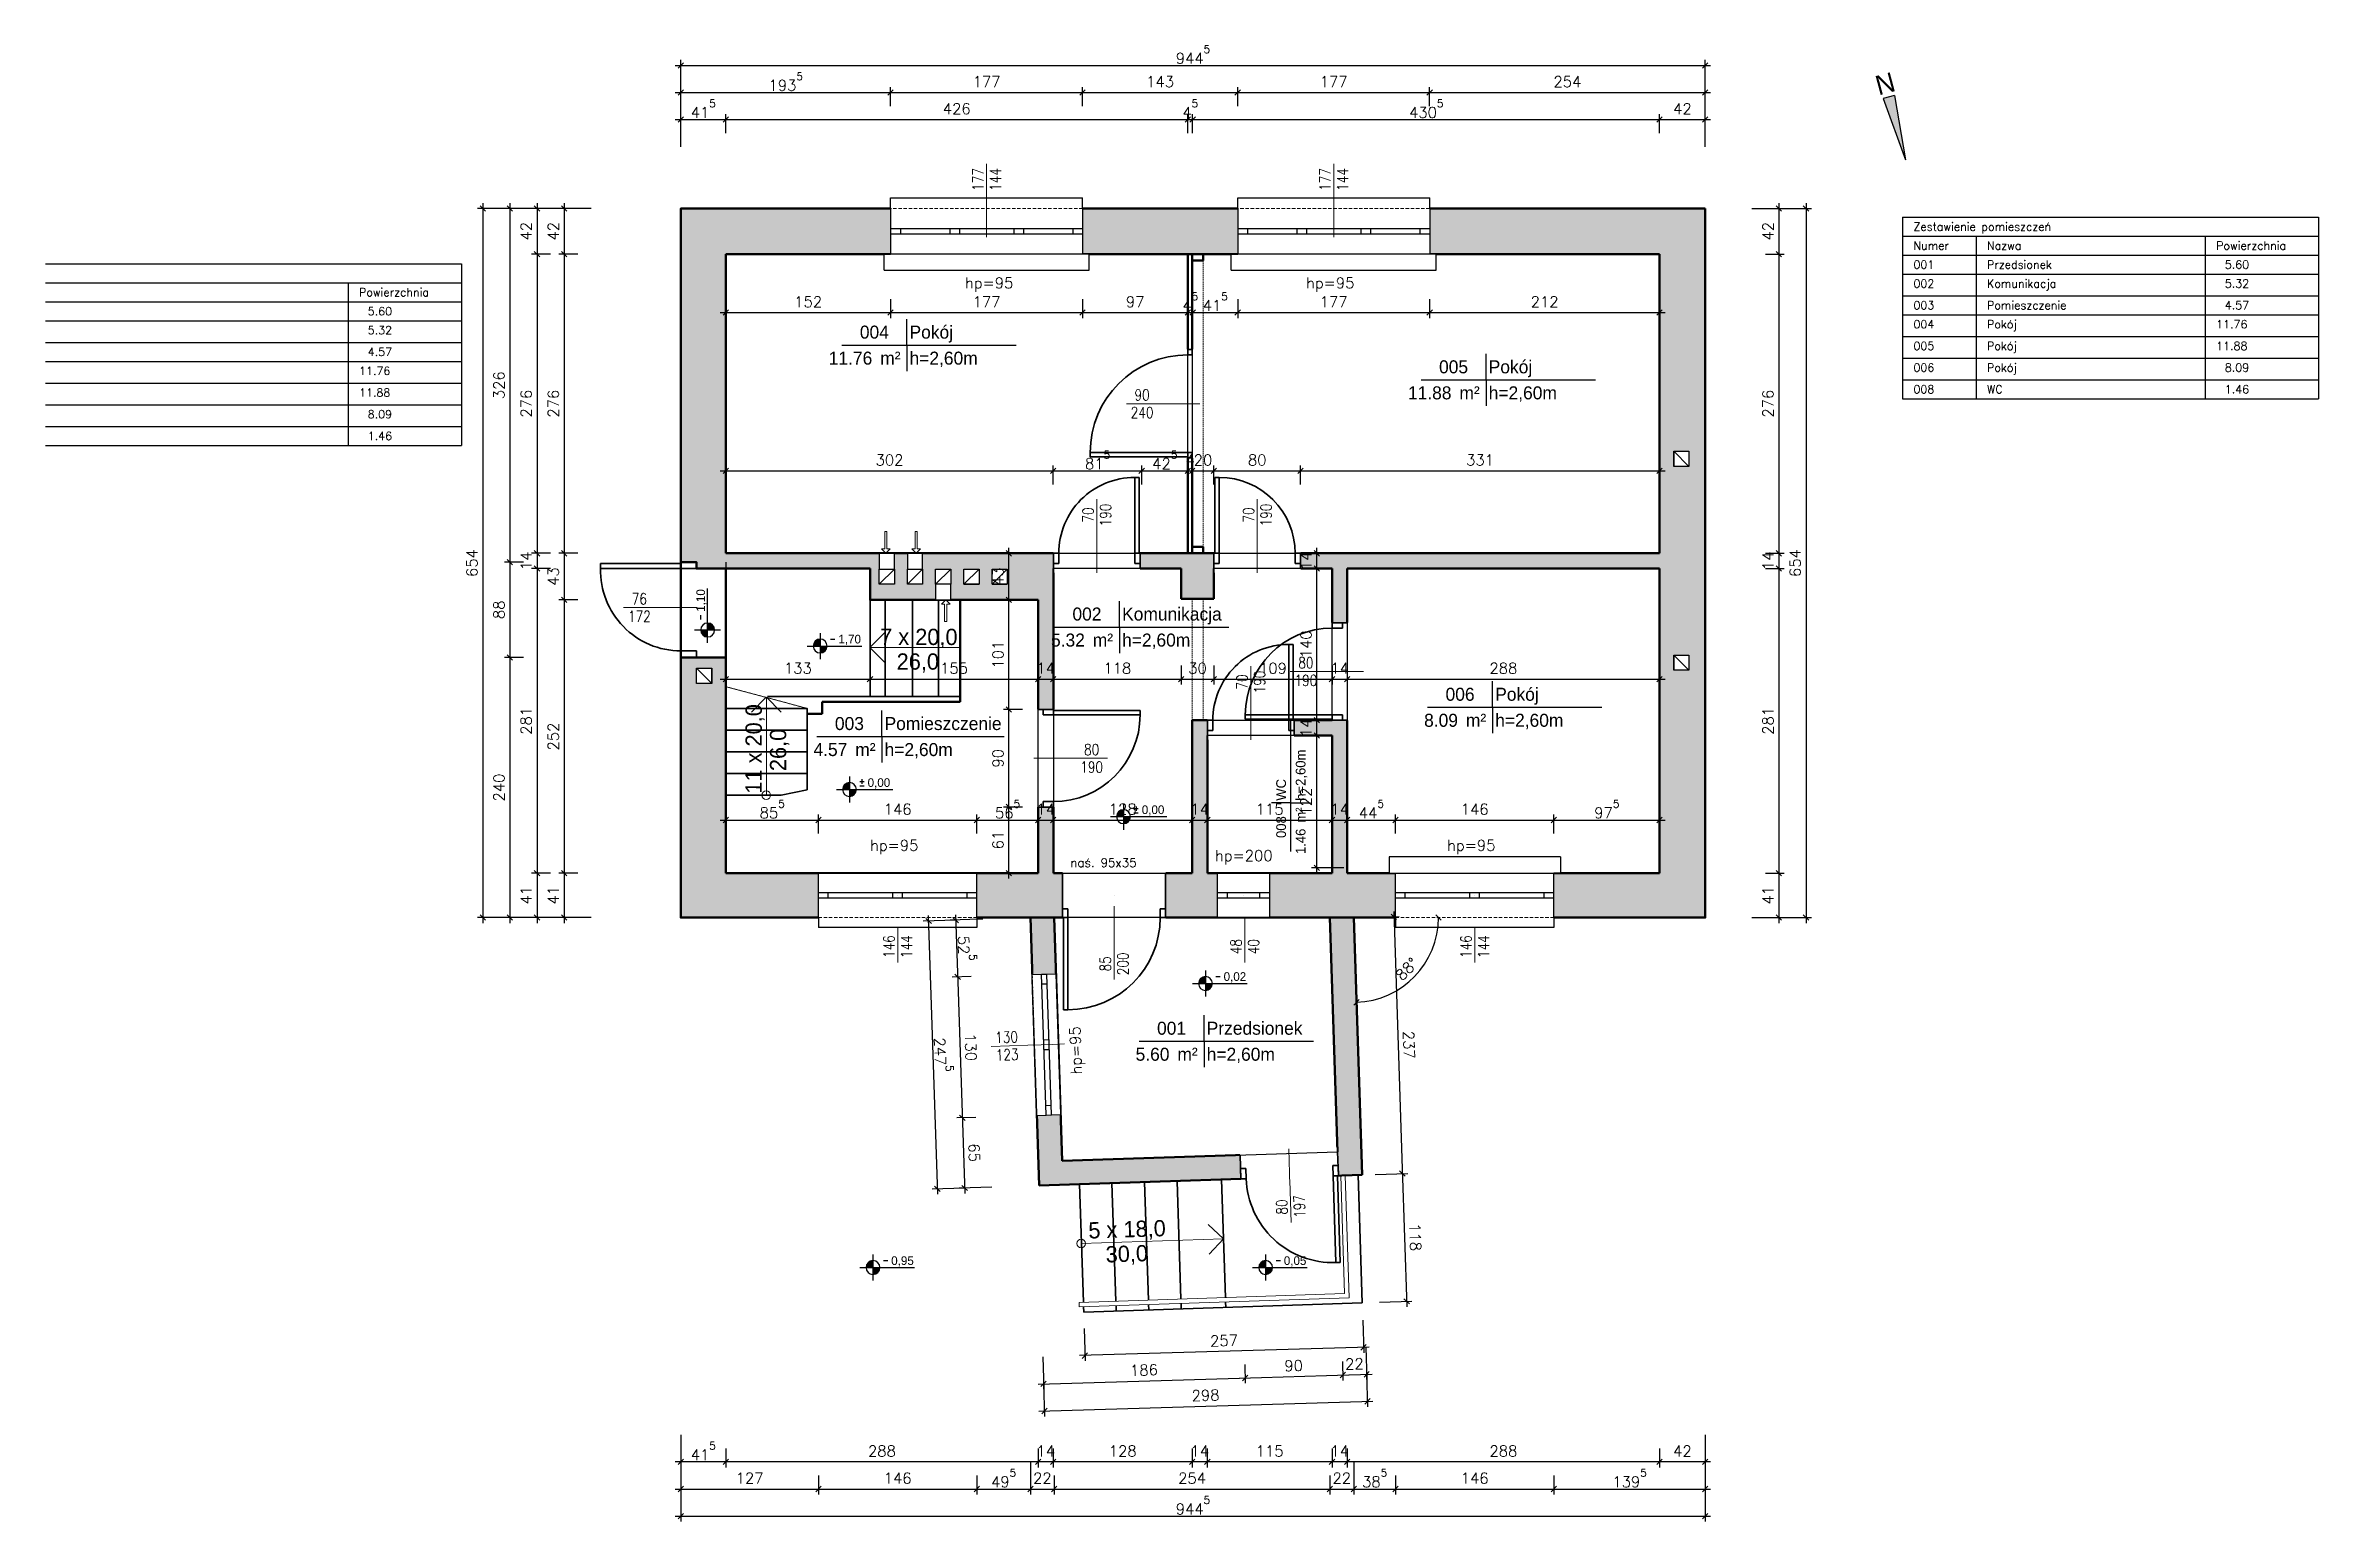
# Model space of a CAD drawing. Header units: centimetres. Extents: x -278 to 5400, y -923 to 511.
# Drawn here: x 3304 to 5400, y -850 to 511 of the extents above; entities that cross this region are included whole.
import ezdxf
from ezdxf.enums import TextEntityAlignment as Align

# ---------------------------------------------------------------- set-up
doc = ezdxf.new("R2010")
doc.units = ezdxf.units.CM
doc.header["$LTSCALE"] = 0.1
doc.linetypes.add('HIDDEN', pattern=[9.525, 6.35, -3.175])
doc.linetypes.add('HIDDENX2', pattern=[19.05, 12.7, -6.35])
for name, color, linetype, lineweight in [('2DA_ALW', 7, 'Continuous', 25), ('2DA_DETAL', 7, 'Continuous', 15), ('2DA_DIM_5', 7, 'Continuous', 5), ('2DA_DOOR', 7, 'Continuous', 35), ('2DA_HIDDE', 253, 'HIDDEN', 9), ('2DA_OBV', 252, 'Continuous', 25), ('2DA_OPIS_STOLARKI', 113, 'Continuous', 9), ('2DA_PARAPET', 153, 'Continuous', 9), ('2DA_POMIESZCZENIA', 7, 'Continuous', 25), ('2DA_STRS', 131, 'Continuous', 35), ('2DA_WAL_ISTN', 31, 'Continuous', 50), ('2DA_WAL_ISTN_NIEWIDOCZNE', 7, 'HIDDENX2', 9), ('2DA_WIN', 7, 'Continuous', 25), ('2DL_DESC', 7, 'Continuous', 9), ('_A_AK_widok-b.cienka', 59, 'Continuous', 0), ('CP_DOORON', 253, 'Continuous', 35), ('CP_DOORSILL', 252, 'Continuous', 25), ('CP_LEGEND', 161, 'Continuous', 25), ('CP_TEXTNORM', 7, 'Continuous', 9)]:
    doc.layers.add(name, color=color, linetype=linetype, lineweight=lineweight)
doc.layers.add('2DA_ROOM', color=1, linetype='Continuous', plot=False)
doc.layers.add('_A_AK_hatch_sciany', color=8, linetype='Continuous', lineweight=5, transparency=0.5)
doc.layers.add('CP_UCSSPEC', color=2, linetype='Continuous')
doc.layers.add('CP_WIPEOUT', color=255, linetype='Continuous')
doc.layers.get('CP_UCSSPEC').off()
doc.styles.add('CP_ATTR', font='ROMANS.SHX')
doc.styles.add('CP_ISOTXT', font='cp_isocp.shx')
doc.styles.add('CP_TXT', font='ROMANS.SHX')
doc.dimstyles.new('CP_ADIM_CM_CM_50', dxfattribs={"dimscale": 5, "dimtxt": 3, "dimasz": 1.5, "dimexe": 1.5, "dimexo": 0, "dimgap": 1.5, "dimtad": 1, "dimtxsty": 'CP_TXT', "dimblk": 'OBLIQUE', "dimcen": 2.5, "dimdle": 1.5, "dimadec": 0, "dimazin": 0, "dimtfac": 1, "dimtix": 1, "dimtmove": 2, "dimatfit": 3, "dimfxl": 1, "dimtvp": 1.5, "dimarcsym": 0})

msp = doc.modelspace()

# ---------------------------------------------------------------- texts
at = {"layer": '2DA_PARAPET', "style": 'CP_TXT'}
for s, p in [('hp=95', (4064.309, -231.286)), ('hp=95', (4596.309, -231.286)), ('hp=200', (4382.309, -240.786))]:
    msp.add_text(s, height=10, dxfattribs=at).set_placement(p)
at = {"layer": 'CP_LEGEND', "style": 'CP_TXT'}
for s, p in [('Zestawienie pomieszczeń', (5026.243, 340.5)), ('Numer', (5026.243, 323)), ('Nazwa', (5094.056, 323)), ('Powierzchnia', (5305.306, 323)), ('Powierzchnia', (3593.062, 280))]:
    msp.add_text(s, height=7.5, dxfattribs=at).set_placement(p)
at = {"layer": 'CP_LEGEND', "char_height": 7.5, "attachment_point": 1, "style": 'CP_TXT'}
for s, insert, width in [('001', (5026.243, 313), 47.8125), ('002', (5026.243, 295.5), 47.8125), ('Przedsionek', (5094.056, 313), 191.25), ('Komunikacja', (5094.056, 295.5), 191.25), ('5.60', (5313.306, 313), 47.8125), ('5.32', (5313.306, 295.5), 47.8125), ('003', (5026.243, 275.5), 47.8125), ('Pomieszczenie', (5094.056, 275.5), 191.25), ('4.57', (5313.306, 275.5), 47.8125), ('5.60', (3601.062, 270), 47.8125), ('5.32', (3601.062, 252.5), 47.8125), ('004', (5026.243, 258), 47.8125), ('Pokój', (5094.056, 258), 191.25), ('11.76', (5305.306, 258), 47.8125), ('4.57', (3601.062, 232.5), 47.8125), ('005', (5026.243, 238), 47.8125), ('Pokój', (5094.056, 238), 191.25), ('11.88', (5305.306, 238), 47.8125), ('11.76', (3593.062, 215), 47.8125), ('006', (5026.243, 218), 47.8125), ('Pokój', (5094.056, 218), 191.25), ('8.09', (5313.306, 218), 47.8125), ('11.88', (3593.062, 195), 47.8125), ('008', (5026.243, 198), 47.8125), ('WC', (5094.056, 198), 191.25), ('1.46', (5313.306, 198), 47.8125), ('8.09', (3601.062, 175), 47.8125), ('1.46', (3601.062, 155), 47.8125)]:
    msp.add_mtext(s, dxfattribs=dict(at, insert=insert, width=width))
at = {"layer": 'CP_TEXTNORM', "linetype": 'ByBlock', "style": 'CP_ISOTXT'}
for s, rotation, p in [('7 x 20,0', 359.895412, (4109.252, -41.547)), ('11 x 20,0', 89.895412, (3964.405, -137.395)), ('26,0', 90, (3986.955, -138.347)), ('5 x 18,0', 1.7888, (4301.438, -587.892)), ('30,0', 1.893388, (4301.231, -610.461))]:
    msp.add_text(s, height=15, rotation=rotation, dxfattribs=at).set_placement(p, align=Align.CENTER)
msp.add_text('26,0', height=15, dxfattribs=at).set_placement((4108.299, -64.296), align=Align.CENTER)

# ---------------------------------------------------------------- blocks, each defined once
blk = doc.blocks.new('CPLS_457')
for p, q in [((0, 1), (-0.2, 0.8)), ((-0.2, 0.8), (-0.05, 0.8)), ((-0.05, 0.8), (-0.05, 0)), ((-0.05, 0), (0.05, 0)), ((0.2, 0.8), (0, 1)), ((0.05, 0), (0.05, 0.8)), ((0.05, 0.8), (0.2, 0.8))]:
    blk.add_line(p, q)
blk = doc.blocks.new('cpsar_sw_x003')
blk.add_line((-0.25, 0), (0.25, 0))
blk = doc.blocks.new('2da_wys13_fk9wgmj')
h = blk.add_hatch(color=256)
h.paths.add_polyline_path([(0, 0.8, 0.414214), (-0.8, 0), (0, 0)])
h.paths.add_polyline_path([(0.8, 0), (0, 0), (0, -0.8, 0.414214)])
for p, q in [((-1.5, 0), (4.8, 0)), ((0, 1.5), (0, -1.5))]:
    blk.add_line(p, q)
for start, end in [(90, 180), (180, 270), (0, 90), (270, 0)]:
    blk.add_arc((0, 0), 0.8, start, end)
blk.add_blockref('cpsar_sw_x003', (1.45, 0.8))
at = {"linetype": 'ByBlock', "style": 'CP_ISOTXT'}
for tag, p in [('VAL', (2.1, 0.3)), ('MARK', (2.1, -1.3))]:
    blk.add_attdef(tag, p, '', height=1, dxfattribs=at)
blk = doc.blocks.new('2da_aoz02a')
blk.add_line((0, -1.26), (0, 4.39))
at = {"linetype": 'ByBlock', "style": 'CP_ATTR', "width": 0.8, "flags": 8}
blk.add_attdef('HEIGHT', text='', height=0.85, rotation=270, dxfattribs=at).set_placement((-0.68, 3.18), align=Align.MIDDLE)
at = {"linetype": 'ByBlock', "style": 'CP_ATTR', "width": 0.8}
blk.add_attdef('WIDTH', text='', height=0.85, rotation=270, dxfattribs=at).set_placement((0.67, 3.18), align=Align.MIDDLE_CENTER)
blk = doc.blocks.new('2arch_d008_a40_a40_5k0smh5')
at = {"linetype": 'ByBlock', "style": 'CP_ATTR', "flags": 9}
for tag in ['OTHER', 'CHARACTER', 'PRODUCER', 'ORDER-NO', 'PRODUCT-TYPE', 'ARTICLE', 'GROUP', 'NUMBER', 'NAME']:
    blk.add_attdef(tag, text='', height=0.00005, dxfattribs=at).set_placement((-7, 0), align=Align.MIDDLE_LEFT)
blk.add_wipeout([(-7, 13), (7, 13), (7, 27), (-7, 27)]).dxf.layer = 'CP_WIPEOUT'
for p, q in [((-7, 13), (7, 27)), ((-7, 13), (-7, 13)), ((-7, 13), (7, 13)), ((7, 13), (7, 13))]:
    blk.add_line(p, q)
blk.add_lwpolyline([(-7, 27), (7, 27), (7, 13), (-7, 13)], close=True)
blk = doc.blocks.new('cp_ucs2d')
at = {"layer": 'Defpoints'}
blk.add_line((0, 0), (0, 0), dxfattribs=at)
blk.add_point((0, 0), dxfattribs=at)
blk = doc.blocks.new('Parch_d080_205a_f40ypz3')
at = {"layer": 'CP_DOORON'}
blk.add_line((44, -80), (40, -80), dxfattribs=at)
blk.add_wipeout([(-45, 18), (45, 18), (45, -4), (-45, -4)]).dxf.layer = 'CP_WIPEOUT'
for p, q in [((-45, 14), (-45, 0)), ((-45, 9.5), (-40, 9.5)), ((-45, 9.5), (-45, 0)), ((-45, 0), (-40, 0)), ((-40, 9.5), (-40, 0)), ((40, 9.5), (45, 9.5)), ((40, 9.5), (40, 0)), ((40, 0), (45, 0)), ((45, 14), (45, 0)), ((45, 9.5), (45, 0))]:
    blk.add_line(p, q)
for p, q in [((40, 0), (40, -80)), ((44, 0), (44, -80))]:
    blk.add_line(p, q, dxfattribs=at)
blk.add_arc((40, 0), 80, 180, 270, dxfattribs=at)
at = {"layer": 'CP_DOORSILL'}
for p, q in [((-45, 14), (-45, 14)), ((-45, 0), (-45, 0)), ((45, 14), (45, 14)), ((45, 0), (45, 0))]:
    blk.add_line(p, q, dxfattribs=at)
at = {"layer": 'CP_UCSSPEC'}
blk.add_blockref('cp_ucs2d', (0, 7), dxfattribs=at)
at = {"linetype": 'ByBlock', "style": 'CP_ATTR', "flags": 9}
for tag in ['OTHER', 'PRICE', 'WEIGHT', 'CHARACTER', 'ORDER-NO', 'PRODUCT-TYPE', 'ARTICLE', 'PRODUCER', 'NUMBER', 'GROUP', 'NAME']:
    blk.add_attdef(tag, text='', height=0.00005, dxfattribs=at).set_placement((-0.2, 0), align=Align.MIDDLE_LEFT)
blk = doc.blocks.new('2da_aoz01a')
blk.add_line((0, 1.26), (0, -4.39))
at = {"linetype": 'ByBlock', "style": 'CP_ATTR', "width": 0.8, "flags": 8}
blk.add_attdef('HEIGHT', text='', height=0.85, rotation=270, dxfattribs=at).set_placement((-0.68, -3.18), align=Align.MIDDLE)
blk.add_attdef('WIDTH', text='', height=0.85, rotation=270, dxfattribs=at).set_placement((0.67, -3.18), align=Align.MIDDLE_CENTER)
blk = doc.blocks.new('2arch_d254a24000anbn_6a2gvp')
blk.add_wipeout([(-73, 50), (-73, 41), (-73, 41), (-73, 23), (-73, 23), (-73, 18), (-73, 0), (-73, 0), (-73, 0), (73, 0), (73, 0), (73, 0), (73, 18), (73, 23), (73, 23), (73, 41), (73, 41), (73, 50)]).dxf.layer = 'CP_WIPEOUT'
for p, q in [((-73, 41), (-73, 50)), ((-73, 50), (73, 50)), ((73, 41), (73, 50)), ((-73, 41), (-73, 23)), ((-73, 41), (-73, 41)), ((-73, 23), (73, 23)), ((-73, 23), (-73, 18)), ((-64, 23), (-64, 18)), ((-4.5, 23), (-4.5, 18)), ((4.5, 23), (4.5, 18)), ((64, 23), (64, 18)), ((73, 41), (73, 41)), ((73, 41), (73, 23)), ((73, 23), (73, 18)), ((-73, 18), (73, 18)), ((-73, 18), (-73, 0)), ((-73, 0), (-73, 0)), ((-73, 0), (-73, 0)), ((-73, 0), (73, 0)), ((73, 18), (73, 0)), ((73, 0), (73, 0)), ((73, 0), (73, 0))]:
    blk.add_line(p, q)
at = {"layer": '2DA_HIDDE', "ltscale": 5}
for p, q in [((73, 41), (-73, 41)), ((-73, 0), (73, 0))]:
    blk.add_line(p, q, dxfattribs=at)
at = {"layer": 'CP_UCSSPEC'}
blk.add_blockref('cp_ucs2d', (0, 20.5), dxfattribs=at)
at = {"linetype": 'ByBlock', "style": 'CP_ATTR', "flags": 9}
for tag in ['OTHER', 'PRICE', 'WEIGHT', 'CHARACTER', 'ORDER-NO', 'PRODUCT-TYPE', 'ARTICLE', 'PRODUCER', 'NUMBER', 'GROUP', 'NAME']:
    blk.add_attdef(tag, text='', height=0.00005, dxfattribs=at).set_placement((-0.2, 0), align=Align.MIDDLE_LEFT)
blk = doc.blocks.new('2arch_d254a24000anbn_d0rwz')
blk.add_wipeout([(-73, 50), (-73, 41), (-73, 41), (-73, 23), (-73, 23), (-73, 18), (-73, 0), (-79, 0), (-79, -15), (79, -15), (79, 0), (73, 0), (73, 18), (73, 23), (73, 23), (73, 41), (73, 41), (73, 50)]).dxf.layer = 'CP_WIPEOUT'
for p, q in [((-73, 41), (-73, 50)), ((-73, 50), (73, 50)), ((73, 41), (73, 50)), ((-73, 41), (-73, 23)), ((-73, 41), (-73, 41)), ((-73, 23), (73, 23)), ((-73, 23), (-73, 18)), ((-64, 23), (-64, 18)), ((-4.5, 23), (-4.5, 18)), ((4.5, 23), (4.5, 18)), ((64, 23), (64, 18)), ((73, 41), (73, 41)), ((73, 41), (73, 23)), ((73, 23), (73, 18)), ((-79, 0), (-73, 0)), ((-79, -15), (-79, 0)), ((-73, 18), (73, 18)), ((-73, 18), (-73, 0)), ((73, 18), (73, 0)), ((79, 0), (73, 0)), ((79, -15), (79, 0)), ((-79, -15), (79, -15))]:
    blk.add_line(p, q)
at = {"layer": '2DA_HIDDE', "ltscale": 5}
for p, q in [((73, 41), (-73, 41)), ((-73, 0), (73, 0))]:
    blk.add_line(p, q, dxfattribs=at)
at = {"layer": 'CP_UCSSPEC'}
blk.add_blockref('cp_ucs2d', (0, 20.5), dxfattribs=at)
at = {"linetype": 'ByBlock', "style": 'CP_ATTR', "flags": 9}
for tag in ['OTHER', 'PRICE', 'WEIGHT', 'CHARACTER', 'ORDER-NO', 'PRODUCT-TYPE', 'ARTICLE', 'PRODUCER', 'NUMBER', 'GROUP', 'NAME']:
    blk.add_attdef(tag, text='', height=0.00005, dxfattribs=at).set_placement((-0.2, -0.1), align=Align.MIDDLE_LEFT)
blk = doc.blocks.new('2arch_d257a240000abn_z5rtxxo')
blk.add_wipeout([(-88.5, 52), (-88.5, 42), (-88.5, 42), (-88.5, 23.5), (-88.5, 23.5), (-88.5, 18.5), (-88.5, 0), (-94.5, 0), (-94.5, -15), (94.5, -15), (94.5, 0), (88.5, 0), (88.5, 18.5), (88.5, 23.5), (88.5, 23.5), (88.5, 42), (88.5, 42), (88.5, 52)]).dxf.layer = 'CP_WIPEOUT'
for p, q in [((-88.5, 42), (-88.5, 52)), ((-88.5, 52), (88.5, 52)), ((-88.5, 42), (-88.5, 23.5)), ((-88.5, 42), (-88.5, 42)), ((88.5, 42), (88.5, 52)), ((88.5, 42), (88.5, 42)), ((88.5, 42), (88.5, 23.5)), ((-88.5, 23.5), (88.5, 23.5)), ((-88.5, 23.5), (-88.5, 18.5)), ((-79.5, 23.5), (-79.5, 18.5)), ((-34, 23.5), (-34, 18.5)), ((-25, 23.5), (-25, 18.5)), ((25, 23.5), (25, 18.5)), ((34, 23.5), (34, 18.5)), ((79.5, 23.5), (79.5, 18.5)), ((88.5, 23.5), (88.5, 18.5)), ((-94.5, 0), (-88.5, 0)), ((-94.5, -15), (-94.5, 0)), ((-88.5, 18.5), (88.5, 18.5)), ((-88.5, 18.5), (-88.5, 0)), ((88.5, 18.5), (88.5, 0)), ((94.5, 0), (88.5, 0)), ((94.5, -15), (94.5, 0)), ((-94.5, -15), (94.5, -15))]:
    blk.add_line(p, q)
at = {"layer": '2DA_HIDDE', "ltscale": 5}
for p, q in [((88.5, 42), (-88.5, 42)), ((-88.5, 0), (88.5, 0))]:
    blk.add_line(p, q, dxfattribs=at)
at = {"layer": 'CP_UCSSPEC'}
blk.add_blockref('cp_ucs2d', (0, 21), dxfattribs=at)
at = {"linetype": 'ByBlock', "style": 'CP_ATTR', "flags": 9}
for tag in ['OTHER', 'PRICE', 'WEIGHT', 'CHARACTER', 'ORDER-NO', 'PRODUCT-TYPE', 'ARTICLE', 'PRODUCER', 'NUMBER', 'GROUP', 'NAME']:
    blk.add_attdef(tag, text='', height=0.00005, dxfattribs=at).set_placement((1, -0.1), align=Align.MIDDLE_LEFT)
blk = doc.blocks.new('Parch_d070_205a_5s35pur')
at = {"layer": 'CP_DOORON'}
blk.add_line((-39, -70), (-35, -70), dxfattribs=at)
blk.add_wipeout([(-40, 18), (40, 18), (40, -4), (-40, -4)]).dxf.layer = 'CP_WIPEOUT'
for p, q in [((-40, 14), (-40, 0)), ((-40, 9.5), (-35, 9.5)), ((-40, 9.5), (-40, 0)), ((-40, 0), (-35, 0)), ((-35, 9.5), (-35, 0)), ((35, 9.5), (40, 9.5)), ((35, 9.5), (35, 0)), ((35, 0), (40, 0)), ((40, 14), (40, 0)), ((40, 9.5), (40, 0))]:
    blk.add_line(p, q)
for p, q in [((-39, 0), (-39, -70)), ((-35, 0), (-35, -70))]:
    blk.add_line(p, q, dxfattribs=at)
blk.add_arc((-35, 0), 70, 270, 0, dxfattribs=at)
at = {"layer": 'CP_DOORSILL'}
for p, q in [((-40, 14), (-40, 14)), ((-40, 0), (-40, 0)), ((40, 14), (40, 14)), ((40, 0), (40, 0))]:
    blk.add_line(p, q, dxfattribs=at)
at = {"layer": 'CP_UCSSPEC'}
blk.add_blockref('cp_ucs2d', (0, 7), dxfattribs=at)
at = {"linetype": 'ByBlock', "style": 'CP_ATTR', "flags": 9}
for tag in ['OTHER', 'PRICE', 'WEIGHT', 'CHARACTER', 'ORDER-NO', 'PRODUCT-TYPE', 'ARTICLE', 'PRODUCER', 'NUMBER', 'GROUP', 'NAME']:
    blk.add_attdef(tag, text='', height=0.00005, dxfattribs=at).set_placement((-0.2, 0), align=Align.MIDDLE_LEFT)
blk = doc.blocks.new('Parch_d070_205a_v26t1x')
at = {"layer": 'CP_DOORON'}
blk.add_line((39, -70), (35, -70), dxfattribs=at)
blk.add_wipeout([(-40, 18), (40, 18), (40, -4), (-40, -4)]).dxf.layer = 'CP_WIPEOUT'
for p, q in [((-40, 14), (-40, 0)), ((-40, 9.5), (-35, 9.5)), ((-40, 9.5), (-40, 0)), ((-40, 0), (-35, 0)), ((-35, 9.5), (-35, 0)), ((35, 9.5), (40, 9.5)), ((35, 9.5), (35, 0)), ((35, 0), (40, 0)), ((40, 14), (40, 0)), ((40, 9.5), (40, 0))]:
    blk.add_line(p, q)
for p, q in [((35, 0), (35, -70)), ((39, 0), (39, -70))]:
    blk.add_line(p, q, dxfattribs=at)
blk.add_arc((35, 0), 70, 180, 270, dxfattribs=at)
at = {"layer": 'CP_DOORSILL'}
for p, q in [((-40, 14), (-40, 14)), ((-40, 0), (-40, 0)), ((40, 14), (40, 14)), ((40, 0), (40, 0))]:
    blk.add_line(p, q, dxfattribs=at)
at = {"layer": 'CP_UCSSPEC'}
blk.add_blockref('cp_ucs2d', (0, 7), dxfattribs=at)
at = {"linetype": 'ByBlock', "style": 'CP_ATTR', "flags": 9}
for tag in ['OTHER', 'PRICE', 'WEIGHT', 'CHARACTER', 'ORDER-NO', 'PRODUCT-TYPE', 'ARTICLE', 'PRODUCER', 'NUMBER', 'GROUP', 'NAME']:
    blk.add_attdef(tag, text='', height=0.00005, dxfattribs=at).set_placement((-0.2, 0), align=Align.MIDDLE_LEFT)
blk = doc.blocks.new('2arch_d253s12000addn_56pt5k3')
blk.add_wipeout([(-24, 41), (-24, 41), (-24, 41), (-24, 23), (-24, 23), (-24, 18), (-24, 0), (-24, 0), (-24, 0), (24, 0), (24, 0), (24, 0), (24, 18), (24, 23), (24, 23), (24, 41), (24, 41), (24, 41)]).dxf.layer = 'CP_WIPEOUT'
for p, q in [((-24, 41), (-24, 41)), ((-24, 41), (24, 41)), ((-24, 41), (-24, 23)), ((-24, 41), (-24, 41)), ((-24, 23), (24, 23)), ((-24, 23), (-24, 18)), ((-15, 23), (-15, 18)), ((15, 23), (15, 18)), ((24, 41), (24, 41)), ((24, 41), (24, 41)), ((24, 41), (24, 23)), ((24, 23), (24, 18)), ((-24, 18), (24, 18)), ((-24, 18), (-24, 0)), ((-24, 0), (-24, 0)), ((-24, 0), (-24, 0)), ((-24, 0), (24, 0)), ((24, 18), (24, 0)), ((24, 0), (24, 0)), ((24, 0), (24, 0))]:
    blk.add_line(p, q)
at = {"layer": '2DA_HIDDE', "ltscale": 5}
for p, q in [((-24, 41), (0, 41)), ((24, 41), (0, 41)), ((-24, 0), (0, 0)), ((24, 0), (0, 0))]:
    blk.add_line(p, q, dxfattribs=at)
at = {"layer": 'CP_UCSSPEC'}
blk.add_blockref('cp_ucs2d', (0, 20.5), dxfattribs=at)
at = {"linetype": 'ByBlock', "style": 'CP_ATTR', "flags": 9}
for tag in ['OTHER', 'PRICE', 'WEIGHT', 'CHARACTER', 'ORDER-NO', 'PRODUCT-TYPE', 'ARTICLE', 'PRODUCER', 'NUMBER', 'GROUP', 'NAME']:
    blk.add_attdef(tag, text='', height=0.00005, dxfattribs=at).set_placement((0, 0), align=Align.MIDDLE_LEFT)
blk = doc.blocks.new('Parch_d0885_202b_zozk8p1')
at = {"layer": 'CP_DOORON'}
blk.add_line((-46.5, -85), (-42.5, -85), dxfattribs=at)
blk.add_wipeout([(-47.5, 45), (47.5, 45), (47.5, -4), (-47.5, -4)]).dxf.layer = 'CP_WIPEOUT'
for p, q in [((-47.5, 41), (-47.5, 0)), ((47.5, 41), (47.5, 0)), ((-47.5, 8), (-42.5, 8)), ((-47.5, 8), (-47.5, 0)), ((-47.5, 0), (-42.5, 0)), ((-42.5, 8), (-42.5, 0)), ((42.5, 8), (47.5, 8)), ((42.5, 8), (42.5, 0)), ((42.5, 0), (47.5, 0)), ((47.5, 8), (47.5, 0))]:
    blk.add_line(p, q)
for p, q in [((-46.5, 0), (-46.5, -85)), ((-42.5, 0), (-42.5, -85))]:
    blk.add_line(p, q, dxfattribs=at)
blk.add_arc((-42.5, 0), 85, 270, 0, dxfattribs=at)
at = {"layer": 'CP_DOORSILL'}
for p, q in [((-47.5, 41), (-47.5, 41)), ((47.5, 41), (47.5, 41)), ((-47.5, 0), (-47.5, 0)), ((47.5, 0), (47.5, 0))]:
    blk.add_line(p, q, dxfattribs=at)
at = {"layer": 'CP_UCSSPEC'}
blk.add_blockref('cp_ucs2d', (0, 20.5), dxfattribs=at)
at = {"linetype": 'ByBlock', "style": 'CP_ATTR', "flags": 9}
for tag in ['OTHER', 'PRICE', 'WEIGHT', 'CHARACTER', 'ORDER-NO', 'PRODUCT-TYPE', 'ARTICLE', 'PRODUCER', 'NUMBER', 'GROUP', 'NAME']:
    blk.add_attdef(tag, text='', height=0.00005, dxfattribs=at).set_placement((-0.2, 0), align=Align.MIDDLE_LEFT)
blk = doc.blocks.new('Parch_d090_205a_5p2hzzv')
at = {"layer": 'CP_DOORON'}
blk.add_line((49, -90), (45, -90), dxfattribs=at)
blk.add_wipeout([(-50, 8), (50, 8), (50, -4), (-50, -4)]).dxf.layer = 'CP_WIPEOUT'
for p, q in [((-50, 4), (-45, 4)), ((-50, 4), (-50, 0)), ((-50, 4), (-50, 0)), ((-50, 0), (-45, 0)), ((-45, 4), (-45, 0)), ((45, 4), (50, 4)), ((45, 4), (45, 0)), ((45, 0), (50, 0)), ((50, 4), (50, 0)), ((50, 4), (50, 0))]:
    blk.add_line(p, q)
for p, q in [((45, 0), (45, -90)), ((49, 0), (49, -90))]:
    blk.add_line(p, q, dxfattribs=at)
blk.add_arc((45, 0), 90, 180, 270, dxfattribs=at)
at = {"layer": 'CP_DOORSILL'}
for p, q in [((-50, 4), (-50, 4)), ((-50, 0), (-50, 0)), ((50, 4), (50, 4)), ((50, 0), (50, 0))]:
    blk.add_line(p, q, dxfattribs=at)
at = {"layer": 'CP_UCSSPEC'}
blk.add_blockref('cp_ucs2d', (0, 2), dxfattribs=at)
at = {"linetype": 'ByBlock', "style": 'CP_ATTR', "flags": 9}
for tag in ['OTHER', 'PRICE', 'WEIGHT', 'CHARACTER', 'ORDER-NO', 'PRODUCT-TYPE', 'ARTICLE', 'PRODUCER', 'NUMBER', 'GROUP', 'NAME']:
    blk.add_attdef(tag, text='', height=0.00005, dxfattribs=at).set_placement((-0.2, 0), align=Align.MIDDLE_LEFT)
blk = doc.blocks.new('Parch_d080_205a_fusdsxh')
at = {"layer": 'CP_DOORON'}
blk.add_line((44, -80), (40, -80), dxfattribs=at)
blk.add_wipeout([(-45, 26), (45, 26), (45, -4), (-45, -4)]).dxf.layer = 'CP_WIPEOUT'
for p, q in [((-45, 22), (-45, 0)), ((45, 22), (45, 0)), ((-45, 9.5), (-40, 9.5)), ((-45, 9.5), (-45, 0)), ((-45, 0), (-40, 0)), ((-40, 9.5), (-40, 0)), ((40, 9.5), (45, 9.5)), ((40, 9.5), (40, 0)), ((40, 0), (45, 0)), ((45, 9.5), (45, 0))]:
    blk.add_line(p, q)
for p, q in [((40, 0), (40, -80)), ((44, 0), (44, -80))]:
    blk.add_line(p, q, dxfattribs=at)
blk.add_arc((40, 0), 80, 180, 270, dxfattribs=at)
at = {"layer": 'CP_DOORSILL'}
for p, q in [((-45, 22), (-45, 22)), ((45, 22), (45, 22)), ((-45, 0), (-45, 0)), ((45, 0), (45, 0))]:
    blk.add_line(p, q, dxfattribs=at)
at = {"layer": 'CP_UCSSPEC'}
blk.add_blockref('cp_ucs2d', (0, 11), dxfattribs=at)
at = {"linetype": 'ByBlock', "style": 'CP_ATTR', "flags": 9}
for tag in ['OTHER', 'PRICE', 'WEIGHT', 'CHARACTER', 'ORDER-NO', 'PRODUCT-TYPE', 'ARTICLE', 'PRODUCER', 'NUMBER', 'GROUP', 'NAME']:
    blk.add_attdef(tag, text='', height=0.00005, dxfattribs=at).set_placement((-0.2, 0), align=Align.MIDDLE_LEFT)
blk = doc.blocks.new('2arch_d254a24000anbn_ztvu6uf')
blk.add_wipeout([(-65, 22), (-65, 22), (-65, 22), (-65, 13.5), (-65, 13.5), (-65, 8.5), (-65, 0), (-65, 0), (-65, 0), (65, 0), (65, 0), (65, 0), (65, 8.5), (65, 13.5), (65, 13.5), (65, 22), (65, 22), (65, 22)]).dxf.layer = 'CP_WIPEOUT'
for p, q in [((-65, 22), (-65, 22)), ((-65, 22), (65, 22)), ((-65, 22), (-65, 13.5)), ((-65, 22), (-65, 22)), ((65, 22), (65, 22)), ((65, 22), (65, 22)), ((65, 22), (65, 13.5)), ((-65, 13.5), (65, 13.5)), ((-65, 13.5), (-65, 8.5)), ((-65, 8.5), (65, 8.5)), ((-65, 8.5), (-65, 0)), ((-65, 0), (-65, 0)), ((-65, 0), (-65, 0)), ((-65, 0), (65, 0)), ((-56, 13.5), (-56, 8.5)), ((-4.5, 13.5), (-4.5, 8.5)), ((4.5, 13.5), (4.5, 8.5)), ((56, 13.5), (56, 8.5)), ((65, 13.5), (65, 8.5)), ((65, 8.5), (65, 0)), ((65, 0), (65, 0)), ((65, 0), (65, 0))]:
    blk.add_line(p, q)
at = {"layer": '2DA_HIDDE', "ltscale": 5}
for p, q in [((65, 22), (-65, 22)), ((-65, 0), (65, 0))]:
    blk.add_line(p, q, dxfattribs=at)
at = {"layer": 'CP_UCSSPEC'}
blk.add_blockref('cp_ucs2d', (0, 11), dxfattribs=at)
at = {"linetype": 'ByBlock', "style": 'CP_ATTR', "flags": 9}
for tag in ['OTHER', 'PRICE', 'WEIGHT', 'CHARACTER', 'ORDER-NO', 'PRODUCT-TYPE', 'ARTICLE', 'PRODUCER', 'NUMBER', 'GROUP', 'NAME']:
    blk.add_attdef(tag, text='', height=0.00005, dxfattribs=at).set_placement((-0.2, 0), align=Align.MIDDLE_LEFT)
blk = doc.blocks.new('2arch_d008_140_140_fgyam1g')
blk.add_wipeout([(-7, 0), (7, 0), (7, 28.5), (-7, 28.5)]).dxf.layer = 'CP_WIPEOUT'
for p, q in [((-7, 14.5), (7, 28.5)), ((-7, 14.5), (-7, 0)), ((-7, 0), (7, 0)), ((7, 0), (7, 14.5))]:
    blk.add_line(p, q)
blk.add_lwpolyline([(-7, 28.5), (7, 28.5), (7, 14.5), (-7, 14.5)], close=True)
at = {"linetype": 'ByBlock', "style": 'CP_ATTR', "flags": 9}
for tag in ['OTHER', 'CHARACTER', 'PRODUCER', 'ORDER-NO', 'PRODUCT-TYPE', 'ARTICLE', 'GROUP', 'NUMBER', 'NAME']:
    blk.add_attdef(tag, text='', height=0.00005, dxfattribs=at).set_placement((-7, 0), align=Align.MIDDLE_LEFT)
blk = doc.blocks.new('2arch_d008_140_140_n60gst')
blk.add_wipeout([(-7, 0), (7, 0), (7, 28.5), (-7, 28.5)]).dxf.layer = 'CP_WIPEOUT'
for p, q in [((-7, 14.5), (7, 28.5)), ((-7, 14.5), (-7, 0)), ((-7, 0), (7, 0)), ((7, 0), (7, 14.5))]:
    blk.add_line(p, q)
blk.add_lwpolyline([(-7, 28.5), (7, 28.5), (7, 14.5), (-7, 14.5)], close=True)
at = {"linetype": 'ByBlock', "style": 'CP_ATTR', "flags": 9}
for tag in ['OTHER', 'CHARACTER', 'PRODUCER', 'ORDER-NO', 'PRODUCT-TYPE', 'ARTICLE', 'GROUP', 'NUMBER', 'NAME']:
    blk.add_attdef(tag, text='', height=0.00005, dxfattribs=at).set_placement((-7, 0), align=Align.MIDDLE_LEFT)
blk = doc.blocks.new('2arch_d008_140_140_fmawrxo')
at = {"linetype": 'ByBlock', "style": 'CP_ATTR', "flags": 9}
for tag in ['OTHER', 'CHARACTER', 'PRODUCER', 'ORDER-NO', 'PRODUCT-TYPE', 'ARTICLE', 'GROUP', 'NUMBER', 'NAME']:
    blk.add_attdef(tag, text='', height=0.00005, dxfattribs=at).set_placement((-7, 0), align=Align.MIDDLE_LEFT)
blk.add_wipeout([(-7, 14.5), (7, 14.5), (7, 28.5), (-7, 28.5)]).dxf.layer = 'CP_WIPEOUT'
for p, q in [((-7, 14.5), (7, 28.5)), ((-7, 14.5), (-7, 14.5)), ((-7, 14.5), (7, 14.5)), ((7, 14.5), (7, 14.5))]:
    blk.add_line(p, q)
blk.add_lwpolyline([(-7, 28.5), (7, 28.5), (7, 14.5), (-7, 14.5)], close=True)
blk = doc.blocks.new('2arch_d008_140_140_fhhr7o7')
at = {"linetype": 'ByBlock', "style": 'CP_ATTR', "flags": 9}
for tag in ['OTHER', 'CHARACTER', 'PRODUCER', 'ORDER-NO', 'PRODUCT-TYPE', 'ARTICLE', 'GROUP', 'NUMBER', 'NAME']:
    blk.add_attdef(tag, text='', height=0.00005, dxfattribs=at).set_placement((-7, 0), align=Align.MIDDLE_LEFT)
blk.add_wipeout([(-7, 14.5), (7, 14.5), (7, 28.5), (-7, 28.5)]).dxf.layer = 'CP_WIPEOUT'
for p, q in [((-7, 14.5), (7, 28.5)), ((-7, 14.5), (-7, 14.5)), ((-7, 14.5), (7, 14.5)), ((7, 14.5), (7, 14.5))]:
    blk.add_line(p, q)
blk.add_lwpolyline([(-7, 28.5), (7, 28.5), (7, 14.5), (-7, 14.5)], close=True)
blk = doc.blocks.new('2da_pok06c_6fduy4')
for p, q in [((0, 0), (0, 2)), ((-5, 0), (8.4, 0)), ((0, 0), (0, -0.5)), ((0, -0.5), (0, -2))]:
    blk.add_line(p, q)
at = {"linetype": 'ByBlock', "style": 'CP_ISOTXT'}
blk.add_attdef('NR', text='', height=1, dxfattribs=at).set_placement((-2.5, 1), align=Align.MIDDLE_CENTER)
at = {"style": 'CP_ISOTXT', "flags": 1}
for tag, p in [('UNIT_AIR_IN', (-0.97, 0.4)), ('FLOOR_MAT', (-0.97, 0.23)), ('MAX_USERS', (-0.97, 0.19)), ('HEATING', (-0.95, 0.29)), ('AIR_IN', (-0.92, 0.35)), ('UNIT_HEATING', (-0.91, 0.46)), ('HEIGHT', (-0.7, 0.3)), ('AIR_OUT', (-0.67, 0.35)), ('TEMP', (-0.61, 0.23)), ('UNIT_AIR_OUT', (-0.61, 0.4)), ('UNIT_MAX_USERS', (-0.58, 0.19)), ('UNIT_LUX', (-0.57, 0.43)), ('UNIT_HEIGHT', (-0.52, 0.46)), ('LUX', (-0.45, 0.3)), ('UNIT_TEMP', (-0.43, 0.23))]:
    blk.add_attdef(tag, p, '', height=0.025, dxfattribs=at)
at = {"linetype": 'ByBlock', "style": 'CP_ISOTXT'}
blk.add_attdef('NAME', (0.2, 0.5), '', height=1, dxfattribs=at)
blk.add_attdef('AREA', text='', height=1, dxfattribs=at).set_placement((-2.66, -1.5), align=Align.RIGHT)
blk.add_attdef('UNIT_AREA', text='', height=1, dxfattribs=at).set_placement((-2.05, -1), align=Align.MIDDLE_LEFT)
for tag, p in [('TEXT02', (0.2, -0.5)), ('TEXT06', (0.2, -0.5)), ('0', (0.7, -0.5))]:
    blk.add_attdef(tag, text='', height=1, dxfattribs=at).set_placement(p, align=Align.TOP_LEFT)
blk = doc.blocks.new('2da_pok06c_za7kju4')
for p, q in [((0, 0), (0, 2)), ((-5, 0), (9.4, 0)), ((0, 0), (0, -0.5)), ((0, -0.5), (0, -2))]:
    blk.add_line(p, q)
at = {"linetype": 'ByBlock', "style": 'CP_ISOTXT'}
blk.add_attdef('NR', text='', height=1, dxfattribs=at).set_placement((-2.5, 1), align=Align.MIDDLE_CENTER)
at = {"style": 'CP_ISOTXT', "flags": 1}
for tag, p in [('UNIT_AIR_IN', (-0.97, 0.4)), ('FLOOR_MAT', (-0.97, 0.23)), ('MAX_USERS', (-0.97, 0.19)), ('HEATING', (-0.95, 0.29)), ('AIR_IN', (-0.92, 0.35)), ('UNIT_HEATING', (-0.91, 0.46)), ('HEIGHT', (-0.7, 0.3)), ('AIR_OUT', (-0.67, 0.35)), ('TEMP', (-0.61, 0.23)), ('UNIT_AIR_OUT', (-0.61, 0.4)), ('UNIT_MAX_USERS', (-0.58, 0.19)), ('UNIT_LUX', (-0.57, 0.43)), ('UNIT_HEIGHT', (-0.52, 0.46)), ('LUX', (-0.45, 0.3)), ('UNIT_TEMP', (-0.43, 0.23))]:
    blk.add_attdef(tag, p, '', height=0.025, dxfattribs=at)
at = {"linetype": 'ByBlock', "style": 'CP_ISOTXT'}
blk.add_attdef('NAME', (0.2, 0.5), '', height=1, dxfattribs=at)
blk.add_attdef('AREA', text='', height=1, dxfattribs=at).set_placement((-2.66, -1.5), align=Align.RIGHT)
blk.add_attdef('UNIT_AREA', text='', height=1, dxfattribs=at).set_placement((-2.05, -1), align=Align.MIDDLE_LEFT)
for tag, p in [('TEXT02', (0.2, -0.5)), ('TEXT06', (0.2, -0.5)), ('0', (0.7, -0.5))]:
    blk.add_attdef(tag, text='', height=1, dxfattribs=at).set_placement(p, align=Align.TOP_LEFT)
blk = doc.blocks.new('cpsar_sw_x004')
for p, q in [((-0.25, 0.125), (0.25, 0.125)), ((0, 0.375), (0, -0.125)), ((-0.25, -0.375), (0.25, -0.375))]:
    blk.add_line(p, q)
blk = doc.blocks.new('2da_wys13_g4ao03')
h = blk.add_hatch(color=256)
h.paths.add_polyline_path([(0, 0.8, 0.414214), (-0.8, 0), (0, 0)])
h.paths.add_polyline_path([(0.8, 0), (0, 0), (0, -0.8, 0.414214)])
for p, q in [((-1.5, 0), (5, 0)), ((0, 1.5), (0, -1.5))]:
    blk.add_line(p, q)
for start, end in [(90, 180), (180, 270), (0, 90), (270, 0)]:
    blk.add_arc((0, 0), 0.8, start, end)
blk.add_blockref('cpsar_sw_x004', (1.45, 0.8))
at = {"linetype": 'ByBlock', "style": 'CP_ISOTXT'}
for tag, p in [('VAL', (2.1, 0.3)), ('MARK', (2.1, -1.3))]:
    blk.add_attdef(tag, p, '', height=1, dxfattribs=at)
blk = doc.blocks.new('_Oblique')
at = {"color": 0, "linetype": 'ByBlock', "lineweight": -2}
blk.add_line((-0.5, -0.5), (0.5, 0.5), dxfattribs=at)
blk = doc.blocks.new('*D574')
at = {"layer": '2DA_DIM_5', "color": 0, "lineweight": -2}
for p, q in [((3884.7, 493), (4839.2, 493)), ((3889.7, 468), (3889.7, 498)), ((4834.2, 468), (4834.2, 498))]:
    blk.add_line(p, q, dxfattribs=at)
at = {"layer": 'Defpoints', "color": 0}
for p in [(4834.2, 493), (3889.7, 468), (4834.2, 468)]:
    blk.add_point(p, dxfattribs=at)
at = {"layer": '2DA_DIM_5', "color": 0, "lineweight": -2, "xscale": 5, "yscale": 5, "zscale": 5, "rotation": 180}
blk.add_blockref('_Oblique', (3889.7, 493), dxfattribs=at)
at = {"layer": '2DA_DIM_5', "color": 0, "lineweight": -2, "xscale": 5, "yscale": 5, "zscale": 5}
blk.add_blockref('_Oblique', (4834.2, 493), dxfattribs=at)
at = {"layer": '2DA_DIM_5', "color": 0, "insert": (4362, 503), "char_height": 10, "attachment_point": 5, "style": 'CP_TXT'}
blk.add_mtext('944{\\A1;{\\H0.7x;\\S5^ ;}}', dxfattribs=at)
blk = doc.blocks.new('*D575')
at = {"layer": '2DA_DIM_5', "color": 0, "lineweight": -2}
for p, q in [((3884.7, 468), (4088.2, 468)), ((3889.7, 443), (3889.7, 473)), ((4083.2, 455.5), (4083.2, 473))]:
    blk.add_line(p, q, dxfattribs=at)
at = {"layer": 'Defpoints', "color": 0}
for p in [(4083.2, 468), (3889.7, 443), (4083.2, 455.5)]:
    blk.add_point(p, dxfattribs=at)
at = {"layer": '2DA_DIM_5', "color": 0, "lineweight": -2, "xscale": 5, "yscale": 5, "zscale": 5, "rotation": 180}
blk.add_blockref('_Oblique', (3889.7, 468), dxfattribs=at)
at = {"layer": '2DA_DIM_5', "color": 0, "lineweight": -2, "xscale": 5, "yscale": 5, "zscale": 5}
blk.add_blockref('_Oblique', (4083.2, 468), dxfattribs=at)
at = {"layer": '2DA_DIM_5', "color": 0, "insert": (3986.5, 478), "char_height": 10, "attachment_point": 5, "style": 'CP_TXT'}
blk.add_mtext('193{\\A1;{\\H0.7x;\\S5^ ;}}', dxfattribs=at)
blk = doc.blocks.new('*D576')
at = {"layer": '2DA_DIM_5', "color": 0, "lineweight": -2}
for p, q in [((4078.2, 468), (4265.2, 468)), ((4083.2, 455.5), (4083.2, 473)), ((4260.2, 455.5), (4260.2, 473))]:
    blk.add_line(p, q, dxfattribs=at)
at = {"layer": 'Defpoints', "color": 0}
for p in [(4260.2, 468), (4083.2, 455.5), (4260.2, 455.5)]:
    blk.add_point(p, dxfattribs=at)
at = {"layer": '2DA_DIM_5', "color": 0, "lineweight": -2, "xscale": 5, "yscale": 5, "zscale": 5, "rotation": 180}
blk.add_blockref('_Oblique', (4083.2, 468), dxfattribs=at)
at = {"layer": '2DA_DIM_5', "color": 0, "lineweight": -2, "xscale": 5, "yscale": 5, "zscale": 5}
blk.add_blockref('_Oblique', (4260.2, 468), dxfattribs=at)
at = {"layer": '2DA_DIM_5', "color": 0, "insert": (4171.7, 478), "char_height": 10, "attachment_point": 5, "style": 'CP_TXT'}
blk.add_mtext('177', dxfattribs=at)
blk = doc.blocks.new('*D577')
at = {"layer": '2DA_DIM_5', "color": 0, "lineweight": -2}
for p, q in [((4255.2, 468), (4408.2, 468)), ((4260.2, 455.5), (4260.2, 473)), ((4403.2, 455.5), (4403.2, 473))]:
    blk.add_line(p, q, dxfattribs=at)
at = {"layer": 'Defpoints', "color": 0}
for p in [(4403.2, 468), (4260.2, 455.5), (4403.2, 455.5)]:
    blk.add_point(p, dxfattribs=at)
at = {"layer": '2DA_DIM_5', "color": 0, "lineweight": -2, "xscale": 5, "yscale": 5, "zscale": 5, "rotation": 180}
blk.add_blockref('_Oblique', (4260.2, 468), dxfattribs=at)
at = {"layer": '2DA_DIM_5', "color": 0, "lineweight": -2, "xscale": 5, "yscale": 5, "zscale": 5}
blk.add_blockref('_Oblique', (4403.2, 468), dxfattribs=at)
at = {"layer": '2DA_DIM_5', "color": 0, "insert": (4331.7, 478), "char_height": 10, "attachment_point": 5, "style": 'CP_TXT'}
blk.add_mtext('143', dxfattribs=at)
blk = doc.blocks.new('*D578')
at = {"layer": '2DA_DIM_5', "color": 0, "lineweight": -2}
for p, q in [((4398.2, 468), (4585.2, 468)), ((4403.2, 455.5), (4403.2, 473)), ((4580.2, 455.5), (4580.2, 473))]:
    blk.add_line(p, q, dxfattribs=at)
at = {"layer": 'Defpoints', "color": 0}
for p in [(4580.2, 468), (4403.2, 455.5), (4580.2, 455.5)]:
    blk.add_point(p, dxfattribs=at)
at = {"layer": '2DA_DIM_5', "color": 0, "lineweight": -2, "xscale": 5, "yscale": 5, "zscale": 5, "rotation": 180}
blk.add_blockref('_Oblique', (4403.2, 468), dxfattribs=at)
at = {"layer": '2DA_DIM_5', "color": 0, "lineweight": -2, "xscale": 5, "yscale": 5, "zscale": 5}
blk.add_blockref('_Oblique', (4580.2, 468), dxfattribs=at)
at = {"layer": '2DA_DIM_5', "color": 0, "insert": (4491.7, 478), "char_height": 10, "attachment_point": 5, "style": 'CP_TXT'}
blk.add_mtext('177', dxfattribs=at)
blk = doc.blocks.new('*D579')
at = {"layer": '2DA_DIM_5', "color": 0, "lineweight": -2}
for p, q in [((4575.2, 468), (4839.2, 468)), ((4580.2, 455.5), (4580.2, 473)), ((4834.2, 443), (4834.2, 473))]:
    blk.add_line(p, q, dxfattribs=at)
at = {"layer": 'Defpoints', "color": 0}
for p in [(4834.2, 468), (4580.2, 455.5), (4834.2, 443)]:
    blk.add_point(p, dxfattribs=at)
at = {"layer": '2DA_DIM_5', "color": 0, "lineweight": -2, "xscale": 5, "yscale": 5, "zscale": 5, "rotation": 180}
blk.add_blockref('_Oblique', (4580.2, 468), dxfattribs=at)
at = {"layer": '2DA_DIM_5', "color": 0, "lineweight": -2, "xscale": 5, "yscale": 5, "zscale": 5}
blk.add_blockref('_Oblique', (4834.2, 468), dxfattribs=at)
at = {"layer": '2DA_DIM_5', "color": 0, "insert": (4707.2, 478), "char_height": 10, "attachment_point": 5, "style": 'CP_TXT'}
blk.add_mtext('254', dxfattribs=at)
blk = doc.blocks.new('*D580')
at = {"layer": '2DA_DIM_5', "color": 0, "lineweight": -2}
for p, q in [((3884.7, 443), (3936.2, 443)), ((3889.7, 418), (3889.7, 448)), ((3931.2, 430.5), (3931.2, 448))]:
    blk.add_line(p, q, dxfattribs=at)
at = {"layer": 'Defpoints', "color": 0}
for p in [(3931.2, 443), (3931.2, 430.5), (3889.7, 418)]:
    blk.add_point(p, dxfattribs=at)
at = {"layer": '2DA_DIM_5', "color": 0, "lineweight": -2, "xscale": 5, "yscale": 5, "zscale": 5, "rotation": 180}
blk.add_blockref('_Oblique', (3889.7, 443), dxfattribs=at)
at = {"layer": '2DA_DIM_5', "color": 0, "lineweight": -2, "xscale": 5, "yscale": 5, "zscale": 5}
blk.add_blockref('_Oblique', (3931.2, 443), dxfattribs=at)
at = {"layer": '2DA_DIM_5', "color": 0, "insert": (3910.5, 453), "char_height": 10, "attachment_point": 5, "style": 'CP_TXT'}
blk.add_mtext('41{\\A1;{\\H0.7x;\\S5^ ;}}', dxfattribs=at)
blk = doc.blocks.new('*D581')
at = {"layer": '2DA_DIM_5', "color": 0, "lineweight": -2}
for p, q in [((3926.2, 443), (4362.2, 443)), ((3931.2, 430.5), (3931.2, 448)), ((4357.2, 430.5), (4357.2, 448))]:
    blk.add_line(p, q, dxfattribs=at)
at = {"layer": 'Defpoints', "color": 0}
for p in [(4357.2, 443), (3931.2, 430.5), (4357.2, 430.5)]:
    blk.add_point(p, dxfattribs=at)
at = {"layer": '2DA_DIM_5', "color": 0, "lineweight": -2, "xscale": 5, "yscale": 5, "zscale": 5, "rotation": 180}
blk.add_blockref('_Oblique', (3931.2, 443), dxfattribs=at)
at = {"layer": '2DA_DIM_5', "color": 0, "lineweight": -2, "xscale": 5, "yscale": 5, "zscale": 5}
blk.add_blockref('_Oblique', (4357.2, 443), dxfattribs=at)
at = {"layer": '2DA_DIM_5', "color": 0, "insert": (4144.2, 453), "char_height": 10, "attachment_point": 5, "style": 'CP_TXT'}
blk.add_mtext('426', dxfattribs=at)
blk = doc.blocks.new('*D582')
at = {"layer": '2DA_DIM_5', "color": 0, "lineweight": -2}
for p, q in [((4352.2, 443), (4366.7, 443)), ((4357.2, 430.5), (4357.2, 448)), ((4361.7, 430.5), (4361.7, 448))]:
    blk.add_line(p, q, dxfattribs=at)
at = {"layer": 'Defpoints', "color": 0}
for p in [(4361.7, 443), (4357.2, 430.5), (4361.7, 430.5)]:
    blk.add_point(p, dxfattribs=at)
at = {"layer": '2DA_DIM_5', "color": 0, "lineweight": -2, "xscale": 5, "yscale": 5, "zscale": 5}
blk.add_blockref('_Oblique', (4357.2, 443), dxfattribs=at)
at = {"layer": '2DA_DIM_5', "color": 0, "lineweight": -2, "xscale": 5, "yscale": 5, "zscale": 5, "rotation": 180}
blk.add_blockref('_Oblique', (4361.7, 443), dxfattribs=at)
at = {"layer": '2DA_DIM_5', "color": 0, "insert": (4359.5, 453), "char_height": 10, "attachment_point": 5, "style": 'CP_TXT'}
blk.add_mtext('4{\\A1;{\\H0.7x;\\S5^ ;}}', dxfattribs=at)
blk = doc.blocks.new('*D583')
at = {"layer": '2DA_DIM_5', "color": 0, "lineweight": -2}
for p, q in [((4356.7, 443), (4797.2, 443)), ((4361.7, 430.5), (4361.7, 448)), ((4792.2, 430.5), (4792.2, 448))]:
    blk.add_line(p, q, dxfattribs=at)
at = {"layer": 'Defpoints', "color": 0}
for p in [(4792.2, 443), (4361.7, 430.5), (4792.2, 430.5)]:
    blk.add_point(p, dxfattribs=at)
at = {"layer": '2DA_DIM_5', "color": 0, "lineweight": -2, "xscale": 5, "yscale": 5, "zscale": 5, "rotation": 180}
blk.add_blockref('_Oblique', (4361.7, 443), dxfattribs=at)
at = {"layer": '2DA_DIM_5', "color": 0, "lineweight": -2, "xscale": 5, "yscale": 5, "zscale": 5}
blk.add_blockref('_Oblique', (4792.2, 443), dxfattribs=at)
at = {"layer": '2DA_DIM_5', "color": 0, "insert": (4577, 453), "char_height": 10, "attachment_point": 5, "style": 'CP_TXT'}
blk.add_mtext('430{\\A1;{\\H0.7x;\\S5^ ;}}', dxfattribs=at)
blk = doc.blocks.new('*D584')
at = {"layer": '2DA_DIM_5', "color": 0, "lineweight": -2}
for p, q in [((4787.2, 443), (4839.2, 443)), ((4792.2, 430.5), (4792.2, 448)), ((4834.2, 418), (4834.2, 448))]:
    blk.add_line(p, q, dxfattribs=at)
at = {"layer": 'Defpoints', "color": 0}
for p in [(4834.2, 443), (4792.2, 430.5), (4834.2, 418)]:
    blk.add_point(p, dxfattribs=at)
at = {"layer": '2DA_DIM_5', "color": 0, "lineweight": -2, "xscale": 5, "yscale": 5, "zscale": 5, "rotation": 180}
blk.add_blockref('_Oblique', (4792.2, 443), dxfattribs=at)
at = {"layer": '2DA_DIM_5', "color": 0, "lineweight": -2, "xscale": 5, "yscale": 5, "zscale": 5}
blk.add_blockref('_Oblique', (4834.2, 443), dxfattribs=at)
at = {"layer": '2DA_DIM_5', "color": 0, "insert": (4813.2, 453), "char_height": 10, "attachment_point": 5, "style": 'CP_TXT'}
blk.add_mtext('42', dxfattribs=at)
blk = doc.blocks.new('*D585')
at = {"layer": '2DA_DIM_5', "color": 0, "lineweight": -2}
for p, q in [((3931.2, 290), (3931.2, 260)), ((4083.2, 277.5), (4083.2, 260)), ((3926.2, 265), (4088.2, 265))]:
    blk.add_line(p, q, dxfattribs=at)
at = {"layer": 'Defpoints', "color": 0}
for p in [(3931.2, 290), (4083.2, 277.5), (4083.2, 265)]:
    blk.add_point(p, dxfattribs=at)
at = {"layer": '2DA_DIM_5', "color": 0, "lineweight": -2, "xscale": 5, "yscale": 5, "zscale": 5, "rotation": 180}
blk.add_blockref('_Oblique', (3931.2, 265), dxfattribs=at)
at = {"layer": '2DA_DIM_5', "color": 0, "lineweight": -2, "xscale": 5, "yscale": 5, "zscale": 5}
blk.add_blockref('_Oblique', (4083.2, 265), dxfattribs=at)
at = {"layer": '2DA_DIM_5', "color": 0, "insert": (4007.2, 275), "char_height": 10, "attachment_point": 5, "style": 'CP_TXT'}
blk.add_mtext('152', dxfattribs=at)
blk = doc.blocks.new('*D586')
at = {"layer": '2DA_DIM_5', "color": 0, "lineweight": -2}
for p, q in [((4083.2, 277.5), (4083.2, 260)), ((4260.2, 277.5), (4260.2, 260)), ((4078.2, 265), (4265.2, 265))]:
    blk.add_line(p, q, dxfattribs=at)
at = {"layer": 'Defpoints', "color": 0}
for p in [(4083.2, 277.5), (4260.2, 277.5), (4260.2, 265)]:
    blk.add_point(p, dxfattribs=at)
at = {"layer": '2DA_DIM_5', "color": 0, "lineweight": -2, "xscale": 5, "yscale": 5, "zscale": 5, "rotation": 180}
blk.add_blockref('_Oblique', (4083.2, 265), dxfattribs=at)
at = {"layer": '2DA_DIM_5', "color": 0, "lineweight": -2, "xscale": 5, "yscale": 5, "zscale": 5}
blk.add_blockref('_Oblique', (4260.2, 265), dxfattribs=at)
at = {"layer": '2DA_DIM_5', "color": 0, "insert": (4171.7, 275), "char_height": 10, "attachment_point": 5, "style": 'CP_TXT'}
blk.add_mtext('177', dxfattribs=at)
blk = doc.blocks.new('*D587')
at = {"layer": '2DA_DIM_5', "color": 0, "lineweight": -2}
for p, q in [((4260.2, 277.5), (4260.2, 260)), ((4357.2, 277.5), (4357.2, 260)), ((4255.2, 265), (4362.2, 265))]:
    blk.add_line(p, q, dxfattribs=at)
at = {"layer": 'Defpoints', "color": 0}
for p in [(4260.2, 277.5), (4357.2, 277.5), (4357.2, 265)]:
    blk.add_point(p, dxfattribs=at)
at = {"layer": '2DA_DIM_5', "color": 0, "lineweight": -2, "xscale": 5, "yscale": 5, "zscale": 5, "rotation": 180}
blk.add_blockref('_Oblique', (4260.2, 265), dxfattribs=at)
at = {"layer": '2DA_DIM_5', "color": 0, "lineweight": -2, "xscale": 5, "yscale": 5, "zscale": 5}
blk.add_blockref('_Oblique', (4357.2, 265), dxfattribs=at)
at = {"layer": '2DA_DIM_5', "color": 0, "insert": (4308.7, 275), "char_height": 10, "attachment_point": 5, "style": 'CP_TXT'}
blk.add_mtext('97', dxfattribs=at)
blk = doc.blocks.new('*D588')
at = {"layer": '2DA_DIM_5', "color": 0, "lineweight": -2}
for p, q in [((4357.2, 277.5), (4357.2, 260)), ((4361.7, 277.5), (4361.7, 260)), ((4352.2, 265), (4366.7, 265))]:
    blk.add_line(p, q, dxfattribs=at)
at = {"layer": 'Defpoints', "color": 0}
for p in [(4357.2, 277.5), (4361.7, 277.5), (4361.7, 265)]:
    blk.add_point(p, dxfattribs=at)
at = {"layer": '2DA_DIM_5', "color": 0, "lineweight": -2, "xscale": 5, "yscale": 5, "zscale": 5}
blk.add_blockref('_Oblique', (4357.2, 265), dxfattribs=at)
at = {"layer": '2DA_DIM_5', "color": 0, "lineweight": -2, "xscale": 5, "yscale": 5, "zscale": 5, "rotation": 180}
blk.add_blockref('_Oblique', (4361.7, 265), dxfattribs=at)
at = {"layer": '2DA_DIM_5', "color": 0, "insert": (4359.5, 275), "char_height": 10, "attachment_point": 5, "style": 'CP_TXT'}
blk.add_mtext('4{\\A1;{\\H0.7x;\\S5^ ;}}', dxfattribs=at)
blk = doc.blocks.new('*D589')
at = {"layer": '2DA_DIM_5', "color": 0, "lineweight": -2}
for p, q in [((4361.7, 277.5), (4361.7, 260)), ((4403.2, 277.5), (4403.2, 260)), ((4356.7, 265), (4408.2, 265))]:
    blk.add_line(p, q, dxfattribs=at)
at = {"layer": 'Defpoints', "color": 0}
for p in [(4361.7, 277.5), (4403.2, 277.5), (4403.2, 265)]:
    blk.add_point(p, dxfattribs=at)
at = {"layer": '2DA_DIM_5', "color": 0, "lineweight": -2, "xscale": 5, "yscale": 5, "zscale": 5, "rotation": 180}
blk.add_blockref('_Oblique', (4361.7, 265), dxfattribs=at)
at = {"layer": '2DA_DIM_5', "color": 0, "lineweight": -2, "xscale": 5, "yscale": 5, "zscale": 5}
blk.add_blockref('_Oblique', (4403.2, 265), dxfattribs=at)
at = {"layer": '2DA_DIM_5', "color": 0, "insert": (4382.5, 275), "char_height": 10, "attachment_point": 5, "style": 'CP_TXT'}
blk.add_mtext('41{\\A1;{\\H0.7x;\\S5^ ;}}', dxfattribs=at)
blk = doc.blocks.new('*D590')
at = {"layer": '2DA_DIM_5', "color": 0, "lineweight": -2}
for p, q in [((4403.2, 277.5), (4403.2, 260)), ((4580.2, 277.5), (4580.2, 260)), ((4398.2, 265), (4585.2, 265))]:
    blk.add_line(p, q, dxfattribs=at)
at = {"layer": 'Defpoints', "color": 0}
for p in [(4403.2, 277.5), (4580.2, 277.5), (4580.2, 265)]:
    blk.add_point(p, dxfattribs=at)
at = {"layer": '2DA_DIM_5', "color": 0, "lineweight": -2, "xscale": 5, "yscale": 5, "zscale": 5, "rotation": 180}
blk.add_blockref('_Oblique', (4403.2, 265), dxfattribs=at)
at = {"layer": '2DA_DIM_5', "color": 0, "lineweight": -2, "xscale": 5, "yscale": 5, "zscale": 5}
blk.add_blockref('_Oblique', (4580.2, 265), dxfattribs=at)
at = {"layer": '2DA_DIM_5', "color": 0, "insert": (4491.7, 275), "char_height": 10, "attachment_point": 5, "style": 'CP_TXT'}
blk.add_mtext('177', dxfattribs=at)
blk = doc.blocks.new('*D591')
at = {"layer": '2DA_DIM_5', "color": 0, "lineweight": -2}
for p, q in [((4580.2, 277.5), (4580.2, 260)), ((4792.2, 290), (4792.2, 260)), ((4575.2, 265), (4797.2, 265))]:
    blk.add_line(p, q, dxfattribs=at)
at = {"layer": 'Defpoints', "color": 0}
for p in [(4580.2, 277.5), (4792.2, 290), (4792.2, 265)]:
    blk.add_point(p, dxfattribs=at)
at = {"layer": '2DA_DIM_5', "color": 0, "lineweight": -2, "xscale": 5, "yscale": 5, "zscale": 5, "rotation": 180}
blk.add_blockref('_Oblique', (4580.2, 265), dxfattribs=at)
at = {"layer": '2DA_DIM_5', "color": 0, "lineweight": -2, "xscale": 5, "yscale": 5, "zscale": 5}
blk.add_blockref('_Oblique', (4792.2, 265), dxfattribs=at)
at = {"layer": '2DA_DIM_5', "color": 0, "insert": (4686.2, 275), "char_height": 10, "attachment_point": 5, "style": 'CP_TXT'}
blk.add_mtext('212', dxfattribs=at)
blk = doc.blocks.new('*D592')
at = {"layer": '2DA_DIM_5', "color": 0, "lineweight": -2}
for p, q in [((3926.2, 119), (4238.2, 119)), ((3931.2, 94), (3931.2, 124)), ((4233.2, 106.5), (4233.2, 124))]:
    blk.add_line(p, q, dxfattribs=at)
at = {"layer": 'Defpoints', "color": 0}
for p in [(4233.2, 119), (4233.2, 106.5), (3931.2, 94)]:
    blk.add_point(p, dxfattribs=at)
at = {"layer": '2DA_DIM_5', "color": 0, "lineweight": -2, "xscale": 5, "yscale": 5, "zscale": 5, "rotation": 180}
blk.add_blockref('_Oblique', (3931.2, 119), dxfattribs=at)
at = {"layer": '2DA_DIM_5', "color": 0, "lineweight": -2, "xscale": 5, "yscale": 5, "zscale": 5}
blk.add_blockref('_Oblique', (4233.2, 119), dxfattribs=at)
at = {"layer": '2DA_DIM_5', "color": 0, "insert": (4082.2, 129), "char_height": 10, "attachment_point": 5, "style": 'CP_TXT'}
blk.add_mtext('302', dxfattribs=at)
blk = doc.blocks.new('*D593')
at = {"layer": '2DA_DIM_5', "color": 0, "lineweight": -2}
for p, q in [((4228.2, 119), (4319.7, 119)), ((4233.2, 106.5), (4233.2, 124)), ((4314.7, 106.5), (4314.7, 124))]:
    blk.add_line(p, q, dxfattribs=at)
at = {"layer": 'Defpoints', "color": 0}
for p in [(4233.2, 106.5), (4314.7, 119), (4314.7, 106.5)]:
    blk.add_point(p, dxfattribs=at)
at = {"layer": '2DA_DIM_5', "color": 0, "lineweight": -2, "xscale": 5, "yscale": 5, "zscale": 5, "rotation": 180}
blk.add_blockref('_Oblique', (4233.2, 119), dxfattribs=at)
at = {"layer": '2DA_DIM_5', "color": 0, "lineweight": -2, "xscale": 5, "yscale": 5, "zscale": 5}
blk.add_blockref('_Oblique', (4314.7, 119), dxfattribs=at)
at = {"layer": '2DA_DIM_5', "color": 0, "insert": (4274, 129), "char_height": 10, "attachment_point": 5, "style": 'CP_TXT'}
blk.add_mtext('81{\\A1;{\\H0.7x;\\S5^ ;}}', dxfattribs=at)
blk = doc.blocks.new('*D594')
at = {"layer": '2DA_DIM_5', "color": 0, "lineweight": -2}
for p, q in [((4309.7, 119), (4362.2, 119)), ((4314.7, 106.5), (4314.7, 124)), ((4357.2, 106.5), (4357.2, 124))]:
    blk.add_line(p, q, dxfattribs=at)
at = {"layer": 'Defpoints', "color": 0}
for p in [(4314.7, 106.5), (4357.2, 119), (4357.2, 106.5)]:
    blk.add_point(p, dxfattribs=at)
at = {"layer": '2DA_DIM_5', "color": 0, "lineweight": -2, "xscale": 5, "yscale": 5, "zscale": 5, "rotation": 180}
blk.add_blockref('_Oblique', (4314.7, 119), dxfattribs=at)
at = {"layer": '2DA_DIM_5', "color": 0, "lineweight": -2, "xscale": 5, "yscale": 5, "zscale": 5}
blk.add_blockref('_Oblique', (4357.2, 119), dxfattribs=at)
at = {"layer": '2DA_DIM_5', "color": 0, "insert": (4336, 129), "char_height": 10, "attachment_point": 5, "style": 'CP_TXT'}
blk.add_mtext('42{\\A1;{\\H0.7x;\\S5^ ;}}', dxfattribs=at)
blk = doc.blocks.new('*D595')
at = {"layer": '2DA_DIM_5', "color": 0, "lineweight": -2}
for p, q in [((4352.2, 119), (4366.2, 119)), ((4357.2, 106.5), (4357.2, 124)), ((4361.2, 106.5), (4361.2, 124))]:
    blk.add_line(p, q, dxfattribs=at)
at = {"layer": 'Defpoints', "color": 0}
for p in [(4357.2, 106.5), (4361.2, 119), (4361.2, 106.5)]:
    blk.add_point(p, dxfattribs=at)
at = {"layer": '2DA_DIM_5', "color": 0, "lineweight": -2, "xscale": 5, "yscale": 5, "zscale": 5}
blk.add_blockref('_Oblique', (4357.2, 119), dxfattribs=at)
at = {"layer": '2DA_DIM_5', "color": 0, "lineweight": -2, "xscale": 5, "yscale": 5, "zscale": 5, "rotation": 180}
blk.add_blockref('_Oblique', (4361.2, 119), dxfattribs=at)
at = {"layer": '2DA_DIM_5', "color": 0, "insert": (4359.2, 129), "char_height": 10, "attachment_point": 5, "style": 'CP_TXT'}
blk.add_mtext('4', dxfattribs=at)
blk = doc.blocks.new('*D596')
at = {"layer": '2DA_DIM_5', "color": 0, "lineweight": -2}
for p, q in [((4356.2, 119), (4386.2, 119)), ((4361.2, 106.5), (4361.2, 124)), ((4381.2, 106.5), (4381.2, 124))]:
    blk.add_line(p, q, dxfattribs=at)
at = {"layer": 'Defpoints', "color": 0}
for p in [(4361.2, 106.5), (4381.2, 119), (4381.2, 106.5)]:
    blk.add_point(p, dxfattribs=at)
at = {"layer": '2DA_DIM_5', "color": 0, "lineweight": -2, "xscale": 5, "yscale": 5, "zscale": 5}
blk.add_blockref('_Oblique', (4361.2, 119), dxfattribs=at)
at = {"layer": '2DA_DIM_5', "color": 0, "lineweight": -2, "xscale": 5, "yscale": 5, "zscale": 5, "rotation": 180}
blk.add_blockref('_Oblique', (4381.2, 119), dxfattribs=at)
at = {"layer": '2DA_DIM_5', "color": 0, "insert": (4371.2, 129), "char_height": 10, "attachment_point": 5, "style": 'CP_TXT'}
blk.add_mtext('20', dxfattribs=at)
blk = doc.blocks.new('*D597')
at = {"layer": '2DA_DIM_5', "color": 0, "lineweight": -2}
for p, q in [((4376.2, 119), (4466.2, 119)), ((4381.2, 106.5), (4381.2, 124)), ((4461.2, 106.5), (4461.2, 124))]:
    blk.add_line(p, q, dxfattribs=at)
at = {"layer": 'Defpoints', "color": 0}
for p in [(4381.2, 106.5), (4461.2, 119), (4461.2, 106.5)]:
    blk.add_point(p, dxfattribs=at)
at = {"layer": '2DA_DIM_5', "color": 0, "lineweight": -2, "xscale": 5, "yscale": 5, "zscale": 5, "rotation": 180}
blk.add_blockref('_Oblique', (4381.2, 119), dxfattribs=at)
at = {"layer": '2DA_DIM_5', "color": 0, "lineweight": -2, "xscale": 5, "yscale": 5, "zscale": 5}
blk.add_blockref('_Oblique', (4461.2, 119), dxfattribs=at)
at = {"layer": '2DA_DIM_5', "color": 0, "insert": (4421.2, 129), "char_height": 10, "attachment_point": 5, "style": 'CP_TXT'}
blk.add_mtext('80', dxfattribs=at)
blk = doc.blocks.new('*D598')
at = {"layer": '2DA_DIM_5', "color": 0, "lineweight": -2}
for p, q in [((4456.2, 119), (4797.2, 119)), ((4461.2, 106.5), (4461.2, 124)), ((4792.2, 94), (4792.2, 124))]:
    blk.add_line(p, q, dxfattribs=at)
at = {"layer": 'Defpoints', "color": 0}
for p in [(4461.2, 106.5), (4792.2, 119), (4792.2, 94)]:
    blk.add_point(p, dxfattribs=at)
at = {"layer": '2DA_DIM_5', "color": 0, "lineweight": -2, "xscale": 5, "yscale": 5, "zscale": 5, "rotation": 180}
blk.add_blockref('_Oblique', (4461.2, 119), dxfattribs=at)
at = {"layer": '2DA_DIM_5', "color": 0, "lineweight": -2, "xscale": 5, "yscale": 5, "zscale": 5}
blk.add_blockref('_Oblique', (4792.2, 119), dxfattribs=at)
at = {"layer": '2DA_DIM_5', "color": 0, "insert": (4626.7, 129), "char_height": 10, "attachment_point": 5, "style": 'CP_TXT'}
blk.add_mtext('331', dxfattribs=at)
blk = doc.blocks.new('*D599')
at = {"layer": '2DA_DIM_5', "color": 0, "lineweight": -2}
for p, q in [((3732.2, 361), (3702.2, 361)), ((3707.2, 366), (3707.2, -298)), ((3732.2, -293), (3702.2, -293))]:
    blk.add_line(p, q, dxfattribs=at)
at = {"layer": 'Defpoints', "color": 0}
for p in [(3732.2, 361), (3707.2, -293), (3732.2, -293)]:
    blk.add_point(p, dxfattribs=at)
at = {"layer": '2DA_DIM_5', "color": 0, "lineweight": -2, "xscale": 5, "yscale": 5, "zscale": 5}
for p, rotation in [((3707.2, 361), 90), ((3707.2, -293), 270)]:
    blk.add_blockref('_Oblique', p, dxfattribs=dict(at, rotation=rotation))
at = {"layer": '2DA_DIM_5', "color": 0, "insert": (3697.2, 34), "char_height": 10, "attachment_point": 5, "rotation": 90, "style": 'CP_TXT'}
blk.add_mtext('654', dxfattribs=at)
blk = doc.blocks.new('*D600')
at = {"layer": '2DA_DIM_5', "color": 0, "lineweight": -2}
for p, q in [((3757.2, 361), (3727.2, 361)), ((3732.2, 366), (3732.2, 29.9)), ((3744.7, 34.9), (3727.2, 34.9))]:
    blk.add_line(p, q, dxfattribs=at)
at = {"layer": 'Defpoints', "color": 0}
for p in [(3757.2, 361), (3732.2, 34.9), (3744.7, 34.9)]:
    blk.add_point(p, dxfattribs=at)
at = {"layer": '2DA_DIM_5', "color": 0, "lineweight": -2, "xscale": 5, "yscale": 5, "zscale": 5}
for p, rotation in [((3732.2, 361), 90), ((3732.2, 34.9), 270)]:
    blk.add_blockref('_Oblique', p, dxfattribs=dict(at, rotation=rotation))
at = {"layer": '2DA_DIM_5', "color": 0, "insert": (3722.2, 198), "char_height": 10, "attachment_point": 5, "rotation": 90, "style": 'CP_TXT'}
blk.add_mtext('326', dxfattribs=at)
blk = doc.blocks.new('*D601')
at = {"layer": '2DA_DIM_5', "color": 0, "lineweight": -2}
for p, q in [((3744.7, 34.9), (3727.2, 34.9)), ((3732.2, 39.9), (3732.2, -58.1)), ((3744.7, -53.1), (3727.2, -53.1))]:
    blk.add_line(p, q, dxfattribs=at)
at = {"layer": 'Defpoints', "color": 0}
for p in [(3744.7, 34.9), (3732.2, -53.1), (3744.7, -53.1)]:
    blk.add_point(p, dxfattribs=at)
at = {"layer": '2DA_DIM_5', "color": 0, "lineweight": -2, "xscale": 5, "yscale": 5, "zscale": 5}
for p, rotation in [((3732.2, 34.9), 90), ((3732.2, -53.1), 270)]:
    blk.add_blockref('_Oblique', p, dxfattribs=dict(at, rotation=rotation))
at = {"layer": '2DA_DIM_5', "color": 0, "insert": (3722.2, -9.1), "char_height": 10, "attachment_point": 5, "rotation": 90, "style": 'CP_TXT'}
blk.add_mtext('88', dxfattribs=at)
blk = doc.blocks.new('*D602')
at = {"layer": '2DA_DIM_5', "color": 0, "lineweight": -2}
for p, q in [((3744.7, -53.1), (3727.2, -53.1)), ((3732.2, -48.1), (3732.2, -298)), ((3757.2, -293), (3727.2, -293))]:
    blk.add_line(p, q, dxfattribs=at)
at = {"layer": 'Defpoints', "color": 0}
for p in [(3744.7, -53.1), (3732.2, -293), (3757.2, -293)]:
    blk.add_point(p, dxfattribs=at)
at = {"layer": '2DA_DIM_5', "color": 0, "lineweight": -2, "xscale": 5, "yscale": 5, "zscale": 5}
for p, rotation in [((3732.2, -53.1), 90), ((3732.2, -293), 270)]:
    blk.add_blockref('_Oblique', p, dxfattribs=dict(at, rotation=rotation))
at = {"layer": '2DA_DIM_5', "color": 0, "insert": (3722.2, -173), "char_height": 10, "attachment_point": 5, "rotation": 90, "style": 'CP_TXT'}
blk.add_mtext('240', dxfattribs=at)
blk = doc.blocks.new('*D603')
at = {"layer": '2DA_DIM_5', "color": 0, "lineweight": -2}
for p, q in [((3782.2, 361), (3752.2, 361)), ((3757.2, 366), (3757.2, 314)), ((3769.7, 319), (3752.2, 319))]:
    blk.add_line(p, q, dxfattribs=at)
at = {"layer": 'Defpoints', "color": 0}
for p in [(3782.2, 361), (3757.2, 319), (3769.7, 319)]:
    blk.add_point(p, dxfattribs=at)
at = {"layer": '2DA_DIM_5', "color": 0, "lineweight": -2, "xscale": 5, "yscale": 5, "zscale": 5}
for p, rotation in [((3757.2, 361), 90), ((3757.2, 319), 270)]:
    blk.add_blockref('_Oblique', p, dxfattribs=dict(at, rotation=rotation))
at = {"layer": '2DA_DIM_5', "color": 0, "insert": (3747.2, 340), "char_height": 10, "attachment_point": 5, "rotation": 90, "style": 'CP_TXT'}
blk.add_mtext('42', dxfattribs=at)
blk = doc.blocks.new('*D604')
at = {"layer": '2DA_DIM_5', "color": 0, "lineweight": -2}
for p, q in [((3769.7, 319), (3752.2, 319)), ((3757.2, 324), (3757.2, 38)), ((3769.7, 43), (3752.2, 43))]:
    blk.add_line(p, q, dxfattribs=at)
at = {"layer": 'Defpoints', "color": 0}
for p in [(3769.7, 319), (3757.2, 43), (3769.7, 43)]:
    blk.add_point(p, dxfattribs=at)
at = {"layer": '2DA_DIM_5', "color": 0, "lineweight": -2, "xscale": 5, "yscale": 5, "zscale": 5}
for p, rotation in [((3757.2, 319), 90), ((3757.2, 43), 270)]:
    blk.add_blockref('_Oblique', p, dxfattribs=dict(at, rotation=rotation))
at = {"layer": '2DA_DIM_5', "color": 0, "insert": (3747.2, 181), "char_height": 10, "attachment_point": 5, "rotation": 90, "style": 'CP_TXT'}
blk.add_mtext('276', dxfattribs=at)
blk = doc.blocks.new('*D605')
at = {"layer": '2DA_DIM_5', "color": 0, "lineweight": -2}
for p, q in [((3769.7, 43), (3752.2, 43)), ((3757.2, 48), (3757.2, 23.9)), ((3769.7, 28.9), (3752.2, 28.9))]:
    blk.add_line(p, q, dxfattribs=at)
at = {"layer": 'Defpoints', "color": 0}
for p in [(3769.7, 43), (3757.2, 28.9), (3769.7, 28.9)]:
    blk.add_point(p, dxfattribs=at)
at = {"layer": '2DA_DIM_5', "color": 0, "lineweight": -2, "xscale": 5, "yscale": 5, "zscale": 5}
for p, rotation in [((3757.2, 43), 270), ((3757.2, 28.9), 90)]:
    blk.add_blockref('_Oblique', p, dxfattribs=dict(at, rotation=rotation))
at = {"layer": '2DA_DIM_5', "color": 0, "insert": (3747.2, 36), "char_height": 10, "attachment_point": 5, "rotation": 90, "style": 'CP_TXT'}
blk.add_mtext('14', dxfattribs=at)
blk = doc.blocks.new('*D606')
at = {"layer": '2DA_DIM_5', "color": 0, "lineweight": -2}
for p, q in [((3769.7, 28.9), (3752.2, 28.9)), ((3757.2, 33.9), (3757.2, -257)), ((3769.7, -252), (3752.2, -252))]:
    blk.add_line(p, q, dxfattribs=at)
at = {"layer": 'Defpoints', "color": 0}
for p in [(3769.7, 28.9), (3757.2, -252), (3769.7, -252)]:
    blk.add_point(p, dxfattribs=at)
at = {"layer": '2DA_DIM_5', "color": 0, "lineweight": -2, "xscale": 5, "yscale": 5, "zscale": 5}
for p, rotation in [((3757.2, 28.9), 90), ((3757.2, -252), 270)]:
    blk.add_blockref('_Oblique', p, dxfattribs=dict(at, rotation=rotation))
at = {"layer": '2DA_DIM_5', "color": 0, "insert": (3747.2, -111.5), "char_height": 10, "attachment_point": 5, "rotation": 90, "style": 'CP_TXT'}
blk.add_mtext('281', dxfattribs=at)
blk = doc.blocks.new('*D607')
at = {"layer": '2DA_DIM_5', "color": 0, "lineweight": -2}
for p, q in [((3757.2, -247), (3757.2, -298)), ((3769.7, -252), (3752.2, -252)), ((3782.2, -293), (3752.2, -293))]:
    blk.add_line(p, q, dxfattribs=at)
at = {"layer": 'Defpoints', "color": 0}
for p in [(3769.7, -252), (3757.2, -293), (3782.2, -293)]:
    blk.add_point(p, dxfattribs=at)
at = {"layer": '2DA_DIM_5', "color": 0, "lineweight": -2, "xscale": 5, "yscale": 5, "zscale": 5}
for p, rotation in [((3757.2, -252), 90), ((3757.2, -293), 270)]:
    blk.add_blockref('_Oblique', p, dxfattribs=dict(at, rotation=rotation))
at = {"layer": '2DA_DIM_5', "color": 0, "insert": (3747.2, -272.5), "char_height": 10, "attachment_point": 5, "rotation": 90, "style": 'CP_TXT'}
blk.add_mtext('41', dxfattribs=at)
blk = doc.blocks.new('*D608')
at = {"layer": '2DA_DIM_5', "color": 0, "lineweight": -2}
for p, q in [((3807.2, 361), (3777.2, 361)), ((3782.2, 366), (3782.2, 314)), ((3794.7, 319), (3777.2, 319))]:
    blk.add_line(p, q, dxfattribs=at)
at = {"layer": 'Defpoints', "color": 0}
for p in [(3807.2, 361), (3782.2, 319), (3794.7, 319)]:
    blk.add_point(p, dxfattribs=at)
at = {"layer": '2DA_DIM_5', "color": 0, "lineweight": -2, "xscale": 5, "yscale": 5, "zscale": 5}
for p, rotation in [((3782.2, 361), 90), ((3782.2, 319), 270)]:
    blk.add_blockref('_Oblique', p, dxfattribs=dict(at, rotation=rotation))
at = {"layer": '2DA_DIM_5', "color": 0, "insert": (3772.2, 340), "char_height": 10, "attachment_point": 5, "rotation": 90, "style": 'CP_TXT'}
blk.add_mtext('42', dxfattribs=at)
blk = doc.blocks.new('*D609')
at = {"layer": '2DA_DIM_5', "color": 0, "lineweight": -2}
for p, q in [((3794.7, 319), (3777.2, 319)), ((3782.2, 324), (3782.2, 38)), ((3794.7, 43), (3777.2, 43))]:
    blk.add_line(p, q, dxfattribs=at)
at = {"layer": 'Defpoints', "color": 0}
for p in [(3794.7, 319), (3782.2, 43), (3794.7, 43)]:
    blk.add_point(p, dxfattribs=at)
at = {"layer": '2DA_DIM_5', "color": 0, "lineweight": -2, "xscale": 5, "yscale": 5, "zscale": 5}
for p, rotation in [((3782.2, 319), 90), ((3782.2, 43), 270)]:
    blk.add_blockref('_Oblique', p, dxfattribs=dict(at, rotation=rotation))
at = {"layer": '2DA_DIM_5', "color": 0, "insert": (3772.2, 181), "char_height": 10, "attachment_point": 5, "rotation": 90, "style": 'CP_TXT'}
blk.add_mtext('276', dxfattribs=at)
blk = doc.blocks.new('*D610')
at = {"layer": '2DA_DIM_5', "color": 0, "lineweight": -2}
for p, q in [((3794.7, 43), (3777.2, 43)), ((3782.2, 48), (3782.2, -5)), ((3794.7, 0), (3777.2, 0))]:
    blk.add_line(p, q, dxfattribs=at)
at = {"layer": 'Defpoints', "color": 0}
for p in [(3794.7, 43), (3782.2, 0), (3794.7, 0)]:
    blk.add_point(p, dxfattribs=at)
at = {"layer": '2DA_DIM_5', "color": 0, "lineweight": -2, "xscale": 5, "yscale": 5, "zscale": 5}
for p, rotation in [((3782.2, 43), 90), ((3782.2, 0), 270)]:
    blk.add_blockref('_Oblique', p, dxfattribs=dict(at, rotation=rotation))
at = {"layer": '2DA_DIM_5', "color": 0, "insert": (3772.2, 21.5), "char_height": 10, "attachment_point": 5, "rotation": 90, "style": 'CP_TXT'}
blk.add_mtext('43', dxfattribs=at)
blk = doc.blocks.new('*D611')
at = {"layer": '2DA_DIM_5', "color": 0, "lineweight": -2}
for p, q in [((3782.2, 5), (3782.2, -257)), ((3794.7, 0), (3777.2, 0)), ((3794.7, -252), (3777.2, -252))]:
    blk.add_line(p, q, dxfattribs=at)
at = {"layer": 'Defpoints', "color": 0}
for p in [(3794.7, 0), (3782.2, -252), (3794.7, -252)]:
    blk.add_point(p, dxfattribs=at)
at = {"layer": '2DA_DIM_5', "color": 0, "lineweight": -2, "xscale": 5, "yscale": 5, "zscale": 5}
for p, rotation in [((3782.2, 0), 90), ((3782.2, -252), 270)]:
    blk.add_blockref('_Oblique', p, dxfattribs=dict(at, rotation=rotation))
at = {"layer": '2DA_DIM_5', "color": 0, "insert": (3772.2, -126), "char_height": 10, "attachment_point": 5, "rotation": 90, "style": 'CP_TXT'}
blk.add_mtext('252', dxfattribs=at)
blk = doc.blocks.new('*D612')
at = {"layer": '2DA_DIM_5', "color": 0, "lineweight": -2}
for p, q in [((3782.2, -247), (3782.2, -298)), ((3794.7, -252), (3777.2, -252)), ((3807.2, -293), (3777.2, -293))]:
    blk.add_line(p, q, dxfattribs=at)
at = {"layer": 'Defpoints', "color": 0}
for p in [(3794.7, -252), (3782.2, -293), (3807.2, -293)]:
    blk.add_point(p, dxfattribs=at)
at = {"layer": '2DA_DIM_5', "color": 0, "lineweight": -2, "xscale": 5, "yscale": 5, "zscale": 5}
for p, rotation in [((3782.2, -252), 90), ((3782.2, -293), 270)]:
    blk.add_blockref('_Oblique', p, dxfattribs=dict(at, rotation=rotation))
at = {"layer": '2DA_DIM_5', "color": 0, "insert": (3772.2, -272.5), "char_height": 10, "attachment_point": 5, "rotation": 90, "style": 'CP_TXT'}
blk.add_mtext('41', dxfattribs=at)
blk = doc.blocks.new('*D613')
at = {"layer": '2DA_DIM_5', "color": 0, "lineweight": -2}
for p, q in [((4902.2, 361), (4932.2, 361)), ((4927.2, 366), (4927.2, -298)), ((4902.2, -293), (4932.2, -293))]:
    blk.add_line(p, q, dxfattribs=at)
at = {"layer": 'Defpoints', "color": 0}
for p in [(4902.2, 361), (4902.2, -293), (4927.2, -293)]:
    blk.add_point(p, dxfattribs=at)
at = {"layer": '2DA_DIM_5', "color": 0, "lineweight": -2, "xscale": 5, "yscale": 5, "zscale": 5}
for p, rotation in [((4927.2, 361), 90), ((4927.2, -293), 270)]:
    blk.add_blockref('_Oblique', p, dxfattribs=dict(at, rotation=rotation))
at = {"layer": '2DA_DIM_5', "color": 0, "insert": (4917.2, 34), "char_height": 10, "attachment_point": 5, "rotation": 90, "style": 'CP_TXT'}
blk.add_mtext('654', dxfattribs=at)
blk = doc.blocks.new('*D614')
at = {"layer": '2DA_DIM_5', "color": 0, "lineweight": -2}
for p, q in [((4877.2, 361), (4907.2, 361)), ((4902.2, 366), (4902.2, 314)), ((4889.7, 319), (4907.2, 319))]:
    blk.add_line(p, q, dxfattribs=at)
at = {"layer": 'Defpoints', "color": 0}
for p in [(4877.2, 361), (4889.7, 319), (4902.2, 319)]:
    blk.add_point(p, dxfattribs=at)
at = {"layer": '2DA_DIM_5', "color": 0, "lineweight": -2, "xscale": 5, "yscale": 5, "zscale": 5}
for p, rotation in [((4902.2, 361), 90), ((4902.2, 319), 270)]:
    blk.add_blockref('_Oblique', p, dxfattribs=dict(at, rotation=rotation))
at = {"layer": '2DA_DIM_5', "color": 0, "insert": (4892.2, 340), "char_height": 10, "attachment_point": 5, "rotation": 90, "style": 'CP_TXT'}
blk.add_mtext('42', dxfattribs=at)
blk = doc.blocks.new('*D615')
at = {"layer": '2DA_DIM_5', "color": 0, "lineweight": -2}
for p, q in [((4889.7, 319), (4907.2, 319)), ((4902.2, 324), (4902.2, 38)), ((4889.7, 43), (4907.2, 43))]:
    blk.add_line(p, q, dxfattribs=at)
at = {"layer": 'Defpoints', "color": 0}
for p in [(4889.7, 319), (4889.7, 43), (4902.2, 43)]:
    blk.add_point(p, dxfattribs=at)
at = {"layer": '2DA_DIM_5', "color": 0, "lineweight": -2, "xscale": 5, "yscale": 5, "zscale": 5}
for p, rotation in [((4902.2, 319), 90), ((4902.2, 43), 270)]:
    blk.add_blockref('_Oblique', p, dxfattribs=dict(at, rotation=rotation))
at = {"layer": '2DA_DIM_5', "color": 0, "insert": (4892.2, 181), "char_height": 10, "attachment_point": 5, "rotation": 90, "style": 'CP_TXT'}
blk.add_mtext('276', dxfattribs=at)
blk = doc.blocks.new('*D616')
at = {"layer": '2DA_DIM_5', "color": 0, "lineweight": -2}
for p, q in [((4889.7, 43), (4907.2, 43)), ((4902.2, 48), (4902.2, 24)), ((4889.7, 29), (4907.2, 29))]:
    blk.add_line(p, q, dxfattribs=at)
at = {"layer": 'Defpoints', "color": 0}
for p in [(4889.7, 43), (4889.7, 29), (4902.2, 29)]:
    blk.add_point(p, dxfattribs=at)
at = {"layer": '2DA_DIM_5', "color": 0, "lineweight": -2, "xscale": 5, "yscale": 5, "zscale": 5}
for p, rotation in [((4902.2, 43), 270), ((4902.2, 29), 90)]:
    blk.add_blockref('_Oblique', p, dxfattribs=dict(at, rotation=rotation))
at = {"layer": '2DA_DIM_5', "color": 0, "insert": (4892.2, 36), "char_height": 10, "attachment_point": 5, "rotation": 90, "style": 'CP_TXT'}
blk.add_mtext('14', dxfattribs=at)
blk = doc.blocks.new('*D617')
at = {"layer": '2DA_DIM_5', "color": 0, "lineweight": -2}
for p, q in [((4889.7, 29), (4907.2, 29)), ((4902.2, 34), (4902.2, -257)), ((4889.7, -252), (4907.2, -252))]:
    blk.add_line(p, q, dxfattribs=at)
at = {"layer": 'Defpoints', "color": 0}
for p in [(4889.7, 29), (4889.7, -252), (4902.2, -252)]:
    blk.add_point(p, dxfattribs=at)
at = {"layer": '2DA_DIM_5', "color": 0, "lineweight": -2, "xscale": 5, "yscale": 5, "zscale": 5}
for p, rotation in [((4902.2, 29), 90), ((4902.2, -252), 270)]:
    blk.add_blockref('_Oblique', p, dxfattribs=dict(at, rotation=rotation))
at = {"layer": '2DA_DIM_5', "color": 0, "insert": (4892.2, -111.5), "char_height": 10, "attachment_point": 5, "rotation": 90, "style": 'CP_TXT'}
blk.add_mtext('281', dxfattribs=at)
blk = doc.blocks.new('*D618')
at = {"layer": '2DA_DIM_5', "color": 0, "lineweight": -2}
for p, q in [((4902.2, -247), (4902.2, -298)), ((4889.7, -252), (4907.2, -252)), ((4877.2, -293), (4907.2, -293))]:
    blk.add_line(p, q, dxfattribs=at)
at = {"layer": 'Defpoints', "color": 0}
for p in [(4889.7, -252), (4877.2, -293), (4902.2, -293)]:
    blk.add_point(p, dxfattribs=at)
at = {"layer": '2DA_DIM_5', "color": 0, "lineweight": -2, "xscale": 5, "yscale": 5, "zscale": 5}
for p, rotation in [((4902.2, -252), 90), ((4902.2, -293), 270)]:
    blk.add_blockref('_Oblique', p, dxfattribs=dict(at, rotation=rotation))
at = {"layer": '2DA_DIM_5', "color": 0, "insert": (4892.2, -272.5), "char_height": 10, "attachment_point": 5, "rotation": 90, "style": 'CP_TXT'}
blk.add_mtext('41', dxfattribs=at)
blk = doc.blocks.new('*D619')
at = {"layer": '2DA_DIM_5', "color": 0, "lineweight": -2}
for p, q in [((3931.2, -48), (3931.2, -78)), ((4064.2, -60.5), (4064.2, -78)), ((3926.2, -73), (4069.2, -73))]:
    blk.add_line(p, q, dxfattribs=at)
at = {"layer": 'Defpoints', "color": 0}
for p in [(3931.2, -48), (4064.2, -60.5), (4064.2, -73)]:
    blk.add_point(p, dxfattribs=at)
at = {"layer": '2DA_DIM_5', "color": 0, "lineweight": -2, "xscale": 5, "yscale": 5, "zscale": 5, "rotation": 180}
blk.add_blockref('_Oblique', (3931.2, -73), dxfattribs=at)
at = {"layer": '2DA_DIM_5', "color": 0, "lineweight": -2, "xscale": 5, "yscale": 5, "zscale": 5}
blk.add_blockref('_Oblique', (4064.2, -73), dxfattribs=at)
at = {"layer": '2DA_DIM_5', "color": 0, "insert": (3997.7, -63), "char_height": 10, "attachment_point": 5, "style": 'CP_TXT'}
blk.add_mtext('133', dxfattribs=at)
blk = doc.blocks.new('*D620')
at = {"layer": '2DA_DIM_5', "color": 0, "lineweight": -2}
for p, q in [((4064.2, -60.5), (4064.2, -78)), ((4219.2, -60.5), (4219.2, -78)), ((4059.2, -73), (4224.2, -73))]:
    blk.add_line(p, q, dxfattribs=at)
at = {"layer": 'Defpoints', "color": 0}
for p in [(4064.2, -60.5), (4219.2, -60.5), (4219.2, -73)]:
    blk.add_point(p, dxfattribs=at)
at = {"layer": '2DA_DIM_5', "color": 0, "lineweight": -2, "xscale": 5, "yscale": 5, "zscale": 5, "rotation": 180}
blk.add_blockref('_Oblique', (4064.2, -73), dxfattribs=at)
at = {"layer": '2DA_DIM_5', "color": 0, "lineweight": -2, "xscale": 5, "yscale": 5, "zscale": 5}
blk.add_blockref('_Oblique', (4219.2, -73), dxfattribs=at)
at = {"layer": '2DA_DIM_5', "color": 0, "insert": (4141.7, -63), "char_height": 10, "attachment_point": 5, "style": 'CP_TXT'}
blk.add_mtext('155', dxfattribs=at)
blk = doc.blocks.new('*D621')
at = {"layer": '2DA_DIM_5', "color": 0, "lineweight": -2}
for p, q in [((4219.2, -60.5), (4219.2, -78)), ((4233.2, -60.5), (4233.2, -78)), ((4214.2, -73), (4238.2, -73))]:
    blk.add_line(p, q, dxfattribs=at)
at = {"layer": 'Defpoints', "color": 0}
for p in [(4219.2, -60.5), (4233.2, -60.5), (4233.2, -73)]:
    blk.add_point(p, dxfattribs=at)
at = {"layer": '2DA_DIM_5', "color": 0, "lineweight": -2, "xscale": 5, "yscale": 5, "zscale": 5}
blk.add_blockref('_Oblique', (4219.2, -73), dxfattribs=at)
at = {"layer": '2DA_DIM_5', "color": 0, "lineweight": -2, "xscale": 5, "yscale": 5, "zscale": 5, "rotation": 180}
blk.add_blockref('_Oblique', (4233.2, -73), dxfattribs=at)
at = {"layer": '2DA_DIM_5', "color": 0, "insert": (4226.2, -63), "char_height": 10, "attachment_point": 5, "style": 'CP_TXT'}
blk.add_mtext('14', dxfattribs=at)
blk = doc.blocks.new('*D622')
at = {"layer": '2DA_DIM_5', "color": 0, "lineweight": -2}
for p, q in [((4233.2, -60.5), (4233.2, -78)), ((4351.2, -60.5), (4351.2, -78)), ((4228.2, -73), (4356.2, -73))]:
    blk.add_line(p, q, dxfattribs=at)
at = {"layer": 'Defpoints', "color": 0}
for p in [(4233.2, -60.5), (4351.2, -60.5), (4351.2, -73)]:
    blk.add_point(p, dxfattribs=at)
at = {"layer": '2DA_DIM_5', "color": 0, "lineweight": -2, "xscale": 5, "yscale": 5, "zscale": 5, "rotation": 180}
blk.add_blockref('_Oblique', (4233.2, -73), dxfattribs=at)
at = {"layer": '2DA_DIM_5', "color": 0, "lineweight": -2, "xscale": 5, "yscale": 5, "zscale": 5}
blk.add_blockref('_Oblique', (4351.2, -73), dxfattribs=at)
at = {"layer": '2DA_DIM_5', "color": 0, "insert": (4292.2, -63), "char_height": 10, "attachment_point": 5, "style": 'CP_TXT'}
blk.add_mtext('118', dxfattribs=at)
blk = doc.blocks.new('*D623')
at = {"layer": '2DA_DIM_5', "color": 0, "lineweight": -2}
for p, q in [((4351.2, -60.5), (4351.2, -78)), ((4381.2, -60.5), (4381.2, -78)), ((4346.2, -73), (4386.2, -73))]:
    blk.add_line(p, q, dxfattribs=at)
at = {"layer": 'Defpoints', "color": 0}
for p in [(4351.2, -60.5), (4381.2, -60.5), (4381.2, -73)]:
    blk.add_point(p, dxfattribs=at)
at = {"layer": '2DA_DIM_5', "color": 0, "lineweight": -2, "xscale": 5, "yscale": 5, "zscale": 5, "rotation": 180}
blk.add_blockref('_Oblique', (4351.2, -73), dxfattribs=at)
at = {"layer": '2DA_DIM_5', "color": 0, "lineweight": -2, "xscale": 5, "yscale": 5, "zscale": 5}
blk.add_blockref('_Oblique', (4381.2, -73), dxfattribs=at)
at = {"layer": '2DA_DIM_5', "color": 0, "insert": (4366.2, -63), "char_height": 10, "attachment_point": 5, "style": 'CP_TXT'}
blk.add_mtext('30', dxfattribs=at)
blk = doc.blocks.new('*D624')
at = {"layer": '2DA_DIM_5', "color": 0, "lineweight": -2}
for p, q in [((4381.2, -60.5), (4381.2, -78)), ((4490.2, -60.5), (4490.2, -78)), ((4376.2, -73), (4495.2, -73))]:
    blk.add_line(p, q, dxfattribs=at)
at = {"layer": 'Defpoints', "color": 0}
for p in [(4381.2, -60.5), (4490.2, -60.5), (4490.2, -73)]:
    blk.add_point(p, dxfattribs=at)
at = {"layer": '2DA_DIM_5', "color": 0, "lineweight": -2, "xscale": 5, "yscale": 5, "zscale": 5, "rotation": 180}
blk.add_blockref('_Oblique', (4381.2, -73), dxfattribs=at)
at = {"layer": '2DA_DIM_5', "color": 0, "lineweight": -2, "xscale": 5, "yscale": 5, "zscale": 5}
blk.add_blockref('_Oblique', (4490.2, -73), dxfattribs=at)
at = {"layer": '2DA_DIM_5', "color": 0, "insert": (4435.7, -63), "char_height": 10, "attachment_point": 5, "style": 'CP_TXT'}
blk.add_mtext('109', dxfattribs=at)
blk = doc.blocks.new('*D625')
at = {"layer": '2DA_DIM_5', "color": 0, "lineweight": -2}
for p, q in [((4490.2, -60.5), (4490.2, -78)), ((4504.2, -60.5), (4504.2, -78)), ((4485.2, -73), (4509.2, -73))]:
    blk.add_line(p, q, dxfattribs=at)
at = {"layer": 'Defpoints', "color": 0}
for p in [(4490.2, -60.5), (4504.2, -60.5), (4504.2, -73)]:
    blk.add_point(p, dxfattribs=at)
at = {"layer": '2DA_DIM_5', "color": 0, "lineweight": -2, "xscale": 5, "yscale": 5, "zscale": 5}
blk.add_blockref('_Oblique', (4490.2, -73), dxfattribs=at)
at = {"layer": '2DA_DIM_5', "color": 0, "lineweight": -2, "xscale": 5, "yscale": 5, "zscale": 5, "rotation": 180}
blk.add_blockref('_Oblique', (4504.2, -73), dxfattribs=at)
at = {"layer": '2DA_DIM_5', "color": 0, "insert": (4497.2, -63), "char_height": 10, "attachment_point": 5, "style": 'CP_TXT'}
blk.add_mtext('14', dxfattribs=at)
blk = doc.blocks.new('*D626')
at = {"layer": '2DA_DIM_5', "color": 0, "lineweight": -2}
for p, q in [((4504.2, -60.5), (4504.2, -78)), ((4792.2, -48), (4792.2, -78)), ((4499.2, -73), (4797.2, -73))]:
    blk.add_line(p, q, dxfattribs=at)
at = {"layer": 'Defpoints', "color": 0}
for p in [(4504.2, -60.5), (4792.2, -48), (4792.2, -73)]:
    blk.add_point(p, dxfattribs=at)
at = {"layer": '2DA_DIM_5', "color": 0, "lineweight": -2, "xscale": 5, "yscale": 5, "zscale": 5, "rotation": 180}
blk.add_blockref('_Oblique', (4504.2, -73), dxfattribs=at)
at = {"layer": '2DA_DIM_5', "color": 0, "lineweight": -2, "xscale": 5, "yscale": 5, "zscale": 5}
blk.add_blockref('_Oblique', (4792.2, -73), dxfattribs=at)
at = {"layer": '2DA_DIM_5', "color": 0, "insert": (4648.2, -63), "char_height": 10, "attachment_point": 5, "style": 'CP_TXT'}
blk.add_mtext('288', dxfattribs=at)
blk = doc.blocks.new('*D627')
at = {"layer": '2DA_DIM_5', "color": 0, "lineweight": -2}
for p, q in [((3889.7, -820), (3889.7, -850)), ((4834.2, -820), (4834.2, -850)), ((3884.7, -845), (4839.2, -845))]:
    blk.add_line(p, q, dxfattribs=at)
at = {"layer": 'Defpoints', "color": 0}
for p in [(3889.7, -820), (4834.2, -820), (4834.2, -845)]:
    blk.add_point(p, dxfattribs=at)
at = {"layer": '2DA_DIM_5', "color": 0, "lineweight": -2, "xscale": 5, "yscale": 5, "zscale": 5, "rotation": 180}
blk.add_blockref('_Oblique', (3889.7, -845), dxfattribs=at)
at = {"layer": '2DA_DIM_5', "color": 0, "lineweight": -2, "xscale": 5, "yscale": 5, "zscale": 5}
blk.add_blockref('_Oblique', (4834.2, -845), dxfattribs=at)
at = {"layer": '2DA_DIM_5', "color": 0, "insert": (4362, -835), "char_height": 10, "attachment_point": 5, "style": 'CP_TXT'}
blk.add_mtext('944{\\A1;{\\H0.7x;\\S5^ ;}}', dxfattribs=at)
blk = doc.blocks.new('*D628')
at = {"layer": '2DA_DIM_5', "color": 0, "lineweight": -2}
for p, q in [((3889.7, -795), (3889.7, -825)), ((4016.7, -807.5), (4016.7, -825)), ((3884.7, -820), (4021.7, -820))]:
    blk.add_line(p, q, dxfattribs=at)
at = {"layer": 'Defpoints', "color": 0}
for p in [(3889.7, -795), (4016.7, -807.5), (4016.7, -820)]:
    blk.add_point(p, dxfattribs=at)
at = {"layer": '2DA_DIM_5', "color": 0, "lineweight": -2, "xscale": 5, "yscale": 5, "zscale": 5, "rotation": 180}
blk.add_blockref('_Oblique', (3889.7, -820), dxfattribs=at)
at = {"layer": '2DA_DIM_5', "color": 0, "lineweight": -2, "xscale": 5, "yscale": 5, "zscale": 5}
blk.add_blockref('_Oblique', (4016.7, -820), dxfattribs=at)
at = {"layer": '2DA_DIM_5', "color": 0, "insert": (3953.2, -810), "char_height": 10, "attachment_point": 5, "style": 'CP_TXT'}
blk.add_mtext('127', dxfattribs=at)
blk = doc.blocks.new('*D629')
at = {"layer": '2DA_DIM_5', "color": 0, "lineweight": -2}
for p, q in [((4016.7, -807.5), (4016.7, -825)), ((4162.7, -807.5), (4162.7, -825)), ((4011.7, -820), (4167.7, -820))]:
    blk.add_line(p, q, dxfattribs=at)
at = {"layer": 'Defpoints', "color": 0}
for p in [(4016.7, -807.5), (4162.7, -807.5), (4162.7, -820)]:
    blk.add_point(p, dxfattribs=at)
at = {"layer": '2DA_DIM_5', "color": 0, "lineweight": -2, "xscale": 5, "yscale": 5, "zscale": 5, "rotation": 180}
blk.add_blockref('_Oblique', (4016.7, -820), dxfattribs=at)
at = {"layer": '2DA_DIM_5', "color": 0, "lineweight": -2, "xscale": 5, "yscale": 5, "zscale": 5}
blk.add_blockref('_Oblique', (4162.7, -820), dxfattribs=at)
at = {"layer": '2DA_DIM_5', "color": 0, "insert": (4089.7, -810), "char_height": 10, "attachment_point": 5, "style": 'CP_TXT'}
blk.add_mtext('146', dxfattribs=at)
blk = doc.blocks.new('*D630')
at = {"layer": '2DA_DIM_5', "color": 0, "lineweight": -2}
for p, q in [((4162.7, -807.5), (4162.7, -825)), ((4212.1, -807.5), (4212.1, -825)), ((4157.7, -820), (4217.1, -820))]:
    blk.add_line(p, q, dxfattribs=at)
at = {"layer": 'Defpoints', "color": 0}
for p in [(4162.7, -807.5), (4212.1, -807.5), (4212.1, -820)]:
    blk.add_point(p, dxfattribs=at)
at = {"layer": '2DA_DIM_5', "color": 0, "lineweight": -2, "xscale": 5, "yscale": 5, "zscale": 5, "rotation": 180}
blk.add_blockref('_Oblique', (4162.7, -820), dxfattribs=at)
at = {"layer": '2DA_DIM_5', "color": 0, "lineweight": -2, "xscale": 5, "yscale": 5, "zscale": 5}
blk.add_blockref('_Oblique', (4212.1, -820), dxfattribs=at)
at = {"layer": '2DA_DIM_5', "color": 0, "insert": (4187.4, -810), "char_height": 10, "attachment_point": 5, "style": 'CP_TXT'}
blk.add_mtext('49{\\A1;{\\H0.7x;\\S5^ ;}}', dxfattribs=at)
blk = doc.blocks.new('*D631')
at = {"layer": '2DA_DIM_5', "color": 0, "lineweight": -2}
for p, q in [((4510.2, -807.5), (4510.2, -825)), ((4548.7, -807.5), (4548.7, -825)), ((4505.2, -820), (4553.7, -820))]:
    blk.add_line(p, q, dxfattribs=at)
at = {"layer": 'Defpoints', "color": 0}
for p in [(4510.2, -807.5), (4548.7, -807.5), (4548.7, -820)]:
    blk.add_point(p, dxfattribs=at)
at = {"layer": '2DA_DIM_5', "color": 0, "lineweight": -2, "xscale": 5, "yscale": 5, "zscale": 5, "rotation": 180}
blk.add_blockref('_Oblique', (4510.2, -820), dxfattribs=at)
at = {"layer": '2DA_DIM_5', "color": 0, "lineweight": -2, "xscale": 5, "yscale": 5, "zscale": 5}
blk.add_blockref('_Oblique', (4548.7, -820), dxfattribs=at)
at = {"layer": '2DA_DIM_5', "color": 0, "insert": (4529.5, -810), "char_height": 10, "attachment_point": 5, "style": 'CP_TXT'}
blk.add_mtext('38{\\A1;{\\H0.7x;\\S5^ ;}}', dxfattribs=at)
blk = doc.blocks.new('*D632')
at = {"layer": '2DA_DIM_5', "color": 0, "lineweight": -2}
for p, q in [((4548.7, -807.5), (4548.7, -825)), ((4694.7, -807.5), (4694.7, -825)), ((4543.7, -820), (4699.7, -820))]:
    blk.add_line(p, q, dxfattribs=at)
at = {"layer": 'Defpoints', "color": 0}
for p in [(4548.7, -807.5), (4694.7, -807.5), (4694.7, -820)]:
    blk.add_point(p, dxfattribs=at)
at = {"layer": '2DA_DIM_5', "color": 0, "lineweight": -2, "xscale": 5, "yscale": 5, "zscale": 5, "rotation": 180}
blk.add_blockref('_Oblique', (4548.7, -820), dxfattribs=at)
at = {"layer": '2DA_DIM_5', "color": 0, "lineweight": -2, "xscale": 5, "yscale": 5, "zscale": 5}
blk.add_blockref('_Oblique', (4694.7, -820), dxfattribs=at)
at = {"layer": '2DA_DIM_5', "color": 0, "insert": (4621.7, -810), "char_height": 10, "attachment_point": 5, "style": 'CP_TXT'}
blk.add_mtext('146', dxfattribs=at)
blk = doc.blocks.new('*D633')
at = {"layer": '2DA_DIM_5', "color": 0, "lineweight": -2}
for p, q in [((4834.2, -795), (4834.2, -825)), ((4694.7, -807.5), (4694.7, -825)), ((4689.7, -820), (4839.2, -820))]:
    blk.add_line(p, q, dxfattribs=at)
at = {"layer": 'Defpoints', "color": 0}
for p in [(4834.2, -795), (4694.7, -807.5), (4834.2, -820)]:
    blk.add_point(p, dxfattribs=at)
at = {"layer": '2DA_DIM_5', "color": 0, "lineweight": -2, "xscale": 5, "yscale": 5, "zscale": 5, "rotation": 180}
blk.add_blockref('_Oblique', (4694.7, -820), dxfattribs=at)
at = {"layer": '2DA_DIM_5', "color": 0, "lineweight": -2, "xscale": 5, "yscale": 5, "zscale": 5}
blk.add_blockref('_Oblique', (4834.2, -820), dxfattribs=at)
at = {"layer": '2DA_DIM_5', "color": 0, "insert": (4764.5, -810), "char_height": 10, "attachment_point": 5, "style": 'CP_TXT'}
blk.add_mtext('139{\\A1;{\\H0.7x;\\S5^ ;}}', dxfattribs=at)
blk = doc.blocks.new('*D634')
at = {"layer": '2DA_DIM_5', "color": 0, "lineweight": -2}
for p, q in [((4834.2, -770), (4834.2, -800)), ((4839.2, -795), (4787.2, -795)), ((4792.2, -782.5), (4792.2, -800))]:
    blk.add_line(p, q, dxfattribs=at)
at = {"layer": 'Defpoints', "color": 0}
for p in [(4834.2, -770), (4792.2, -782.5), (4792.2, -795)]:
    blk.add_point(p, dxfattribs=at)
at = {"layer": '2DA_DIM_5', "color": 0, "lineweight": -2, "xscale": 5, "yscale": 5, "zscale": 5, "rotation": 180}
blk.add_blockref('_Oblique', (4792.2, -795), dxfattribs=at)
at = {"layer": '2DA_DIM_5', "color": 0, "lineweight": -2, "xscale": 5, "yscale": 5, "zscale": 5}
blk.add_blockref('_Oblique', (4834.2, -795), dxfattribs=at)
at = {"layer": '2DA_DIM_5', "color": 0, "insert": (4813.2, -785), "char_height": 10, "attachment_point": 5, "style": 'CP_TXT'}
blk.add_mtext('42', dxfattribs=at)
blk = doc.blocks.new('*D635')
at = {"layer": '2DA_DIM_5', "color": 0, "lineweight": -2}
for p, q in [((4797.2, -795), (4499.2, -795)), ((4504.2, -782.5), (4504.2, -800)), ((4792.2, -782.5), (4792.2, -800))]:
    blk.add_line(p, q, dxfattribs=at)
at = {"layer": 'Defpoints', "color": 0}
for p in [(4504.2, -782.5), (4504.2, -795), (4792.2, -782.5)]:
    blk.add_point(p, dxfattribs=at)
at = {"layer": '2DA_DIM_5', "color": 0, "lineweight": -2, "xscale": 5, "yscale": 5, "zscale": 5, "rotation": 180}
blk.add_blockref('_Oblique', (4504.2, -795), dxfattribs=at)
at = {"layer": '2DA_DIM_5', "color": 0, "lineweight": -2, "xscale": 5, "yscale": 5, "zscale": 5}
blk.add_blockref('_Oblique', (4792.2, -795), dxfattribs=at)
at = {"layer": '2DA_DIM_5', "color": 0, "insert": (4648.2, -785), "char_height": 10, "attachment_point": 5, "style": 'CP_TXT'}
blk.add_mtext('288', dxfattribs=at)
blk = doc.blocks.new('*D636')
at = {"layer": '2DA_DIM_5', "color": 0, "lineweight": -2}
for p, q in [((4509.2, -795), (4485.2, -795)), ((4490.2, -782.5), (4490.2, -800)), ((4504.2, -782.5), (4504.2, -800))]:
    blk.add_line(p, q, dxfattribs=at)
at = {"layer": 'Defpoints', "color": 0}
for p in [(4490.2, -782.5), (4490.2, -795), (4504.2, -782.5)]:
    blk.add_point(p, dxfattribs=at)
at = {"layer": '2DA_DIM_5', "color": 0, "lineweight": -2, "xscale": 5, "yscale": 5, "zscale": 5}
blk.add_blockref('_Oblique', (4490.2, -795), dxfattribs=at)
at = {"layer": '2DA_DIM_5', "color": 0, "lineweight": -2, "xscale": 5, "yscale": 5, "zscale": 5, "rotation": 180}
blk.add_blockref('_Oblique', (4504.2, -795), dxfattribs=at)
at = {"layer": '2DA_DIM_5', "color": 0, "insert": (4497.2, -785), "char_height": 10, "attachment_point": 5, "style": 'CP_TXT'}
blk.add_mtext('14', dxfattribs=at)
blk = doc.blocks.new('*D637')
at = {"layer": '2DA_DIM_5', "color": 0, "lineweight": -2}
for p, q in [((4495.2, -795), (4370.2, -795)), ((4375.2, -782.5), (4375.2, -800)), ((4490.2, -782.5), (4490.2, -800))]:
    blk.add_line(p, q, dxfattribs=at)
at = {"layer": 'Defpoints', "color": 0}
for p in [(4375.2, -782.5), (4375.2, -795), (4490.2, -782.5)]:
    blk.add_point(p, dxfattribs=at)
at = {"layer": '2DA_DIM_5', "color": 0, "lineweight": -2, "xscale": 5, "yscale": 5, "zscale": 5, "rotation": 180}
blk.add_blockref('_Oblique', (4375.2, -795), dxfattribs=at)
at = {"layer": '2DA_DIM_5', "color": 0, "lineweight": -2, "xscale": 5, "yscale": 5, "zscale": 5}
blk.add_blockref('_Oblique', (4490.2, -795), dxfattribs=at)
at = {"layer": '2DA_DIM_5', "color": 0, "insert": (4432.7, -785), "char_height": 10, "attachment_point": 5, "style": 'CP_TXT'}
blk.add_mtext('115', dxfattribs=at)
blk = doc.blocks.new('*D638')
at = {"layer": '2DA_DIM_5', "color": 0, "lineweight": -2}
for p, q in [((4380.2, -795), (4356.2, -795)), ((4361.2, -782.5), (4361.2, -800)), ((4375.2, -782.5), (4375.2, -800))]:
    blk.add_line(p, q, dxfattribs=at)
at = {"layer": 'Defpoints', "color": 0}
for p in [(4361.2, -782.5), (4361.2, -795), (4375.2, -782.5)]:
    blk.add_point(p, dxfattribs=at)
at = {"layer": '2DA_DIM_5', "color": 0, "lineweight": -2, "xscale": 5, "yscale": 5, "zscale": 5}
blk.add_blockref('_Oblique', (4361.2, -795), dxfattribs=at)
at = {"layer": '2DA_DIM_5', "color": 0, "lineweight": -2, "xscale": 5, "yscale": 5, "zscale": 5, "rotation": 180}
blk.add_blockref('_Oblique', (4375.2, -795), dxfattribs=at)
at = {"layer": '2DA_DIM_5', "color": 0, "insert": (4368.2, -785), "char_height": 10, "attachment_point": 5, "style": 'CP_TXT'}
blk.add_mtext('14', dxfattribs=at)
blk = doc.blocks.new('*D639')
at = {"layer": '2DA_DIM_5', "color": 0, "lineweight": -2}
for p, q in [((4366.2, -795), (4228.2, -795)), ((4233.2, -782.5), (4233.2, -800)), ((4361.2, -782.5), (4361.2, -800))]:
    blk.add_line(p, q, dxfattribs=at)
at = {"layer": 'Defpoints', "color": 0}
for p in [(4233.2, -782.5), (4233.2, -795), (4361.2, -782.5)]:
    blk.add_point(p, dxfattribs=at)
at = {"layer": '2DA_DIM_5', "color": 0, "lineweight": -2, "xscale": 5, "yscale": 5, "zscale": 5, "rotation": 180}
blk.add_blockref('_Oblique', (4233.2, -795), dxfattribs=at)
at = {"layer": '2DA_DIM_5', "color": 0, "lineweight": -2, "xscale": 5, "yscale": 5, "zscale": 5}
blk.add_blockref('_Oblique', (4361.2, -795), dxfattribs=at)
at = {"layer": '2DA_DIM_5', "color": 0, "insert": (4297.2, -785), "char_height": 10, "attachment_point": 5, "style": 'CP_TXT'}
blk.add_mtext('128', dxfattribs=at)
blk = doc.blocks.new('*D640')
at = {"layer": '2DA_DIM_5', "color": 0, "lineweight": -2}
for p, q in [((4238.2, -795), (4214.2, -795)), ((4219.2, -782.5), (4219.2, -800)), ((4233.2, -782.5), (4233.2, -800))]:
    blk.add_line(p, q, dxfattribs=at)
at = {"layer": 'Defpoints', "color": 0}
for p in [(4219.2, -782.5), (4219.2, -795), (4233.2, -782.5)]:
    blk.add_point(p, dxfattribs=at)
at = {"layer": '2DA_DIM_5', "color": 0, "lineweight": -2, "xscale": 5, "yscale": 5, "zscale": 5}
blk.add_blockref('_Oblique', (4219.2, -795), dxfattribs=at)
at = {"layer": '2DA_DIM_5', "color": 0, "lineweight": -2, "xscale": 5, "yscale": 5, "zscale": 5, "rotation": 180}
blk.add_blockref('_Oblique', (4233.2, -795), dxfattribs=at)
at = {"layer": '2DA_DIM_5', "color": 0, "insert": (4226.2, -785), "char_height": 10, "attachment_point": 5, "style": 'CP_TXT'}
blk.add_mtext('14', dxfattribs=at)
blk = doc.blocks.new('*D641')
at = {"layer": '2DA_DIM_5', "color": 0, "lineweight": -2}
for p, q in [((4224.2, -795), (3926.2, -795)), ((3931.2, -782.5), (3931.2, -800)), ((4219.2, -782.5), (4219.2, -800))]:
    blk.add_line(p, q, dxfattribs=at)
at = {"layer": 'Defpoints', "color": 0}
for p in [(3931.2, -782.5), (3931.2, -795), (4219.2, -782.5)]:
    blk.add_point(p, dxfattribs=at)
at = {"layer": '2DA_DIM_5', "color": 0, "lineweight": -2, "xscale": 5, "yscale": 5, "zscale": 5, "rotation": 180}
blk.add_blockref('_Oblique', (3931.2, -795), dxfattribs=at)
at = {"layer": '2DA_DIM_5', "color": 0, "lineweight": -2, "xscale": 5, "yscale": 5, "zscale": 5}
blk.add_blockref('_Oblique', (4219.2, -795), dxfattribs=at)
at = {"layer": '2DA_DIM_5', "color": 0, "insert": (4075.2, -785), "char_height": 10, "attachment_point": 5, "style": 'CP_TXT'}
blk.add_mtext('288', dxfattribs=at)
blk = doc.blocks.new('*D642')
at = {"layer": '2DA_DIM_5', "color": 0, "lineweight": -2}
for p, q in [((3889.7, -770), (3889.7, -800)), ((3936.2, -795), (3884.7, -795)), ((3931.2, -782.5), (3931.2, -800))]:
    blk.add_line(p, q, dxfattribs=at)
at = {"layer": 'Defpoints', "color": 0}
for p in [(3889.7, -770), (3889.7, -795), (3931.2, -782.5)]:
    blk.add_point(p, dxfattribs=at)
at = {"layer": '2DA_DIM_5', "color": 0, "lineweight": -2, "xscale": 5, "yscale": 5, "zscale": 5, "rotation": 180}
blk.add_blockref('_Oblique', (3889.7, -795), dxfattribs=at)
at = {"layer": '2DA_DIM_5', "color": 0, "lineweight": -2, "xscale": 5, "yscale": 5, "zscale": 5}
blk.add_blockref('_Oblique', (3931.2, -795), dxfattribs=at)
at = {"layer": '2DA_DIM_5', "color": 0, "insert": (3910.5, -785), "char_height": 10, "attachment_point": 5, "style": 'CP_TXT'}
blk.add_mtext('41{\\A1;{\\H0.7x;\\S5^ ;}}', dxfattribs=at)
blk = doc.blocks.new('*D643')
at = {"layer": '2DA_DIM_5', "color": 0, "lineweight": -2}
for p, q in [((4212.1, -795), (4212.1, -825)), ((4234.1, -807.5), (4234.1, -825)), ((4207.1, -820), (4239.1, -820))]:
    blk.add_line(p, q, dxfattribs=at)
at = {"layer": 'Defpoints', "color": 0}
for p in [(4212.1, -795), (4234.1, -807.5), (4234.1, -820)]:
    blk.add_point(p, dxfattribs=at)
at = {"layer": '2DA_DIM_5', "color": 0, "lineweight": -2, "xscale": 5, "yscale": 5, "zscale": 5}
blk.add_blockref('_Oblique', (4212.1, -820), dxfattribs=at)
at = {"layer": '2DA_DIM_5', "color": 0, "lineweight": -2, "xscale": 5, "yscale": 5, "zscale": 5, "rotation": 180}
blk.add_blockref('_Oblique', (4234.1, -820), dxfattribs=at)
at = {"layer": '2DA_DIM_5', "color": 0, "insert": (4223.1, -810), "char_height": 10, "attachment_point": 5, "style": 'CP_TXT'}
blk.add_mtext('22', dxfattribs=at)
blk = doc.blocks.new('*D644')
at = {"layer": '2DA_DIM_5', "color": 0, "lineweight": -2}
for p, q in [((4234.1, -807.5), (4234.1, -825)), ((4488.2, -807.5), (4488.2, -825)), ((4229.1, -820), (4493.2, -820))]:
    blk.add_line(p, q, dxfattribs=at)
at = {"layer": 'Defpoints', "color": 0}
for p in [(4234.1, -807.5), (4488.2, -807.5), (4488.2, -820)]:
    blk.add_point(p, dxfattribs=at)
at = {"layer": '2DA_DIM_5', "color": 0, "lineweight": -2, "xscale": 5, "yscale": 5, "zscale": 5, "rotation": 180}
blk.add_blockref('_Oblique', (4234.1, -820), dxfattribs=at)
at = {"layer": '2DA_DIM_5', "color": 0, "lineweight": -2, "xscale": 5, "yscale": 5, "zscale": 5}
blk.add_blockref('_Oblique', (4488.2, -820), dxfattribs=at)
at = {"layer": '2DA_DIM_5', "color": 0, "insert": (4361.2, -810), "char_height": 10, "attachment_point": 5, "style": 'CP_TXT'}
blk.add_mtext('254', dxfattribs=at)
blk = doc.blocks.new('*D645')
at = {"layer": '2DA_DIM_5', "color": 0, "lineweight": -2}
for p, q in [((4510.2, -795), (4510.2, -825)), ((4488.2, -807.5), (4488.2, -825)), ((4483.2, -820), (4515.2, -820))]:
    blk.add_line(p, q, dxfattribs=at)
at = {"layer": 'Defpoints', "color": 0}
for p in [(4510.2, -795), (4488.2, -807.5), (4510.2, -820)]:
    blk.add_point(p, dxfattribs=at)
at = {"layer": '2DA_DIM_5', "color": 0, "lineweight": -2, "xscale": 5, "yscale": 5, "zscale": 5}
blk.add_blockref('_Oblique', (4488.2, -820), dxfattribs=at)
at = {"layer": '2DA_DIM_5', "color": 0, "lineweight": -2, "xscale": 5, "yscale": 5, "zscale": 5, "rotation": 180}
blk.add_blockref('_Oblique', (4510.2, -820), dxfattribs=at)
at = {"layer": '2DA_DIM_5', "color": 0, "insert": (4499.2, -810), "char_height": 10, "attachment_point": 5, "style": 'CP_TXT'}
blk.add_mtext('22', dxfattribs=at)
blk = doc.blocks.new('*D646')
at = {"layer": '2DA_DIM_5', "color": 0, "lineweight": -2}
for p, q in [((4522.2, -293.1), (4552.2, -292.1)), ((4547.1, -287.3), (4555.2, -534.1)), ((4530.1, -529.9), (4560, -528.9))]:
    blk.add_line(p, q, dxfattribs=at)
at = {"layer": 'Defpoints', "color": 0}
for p in [(4522.2, -293.1), (4530.1, -529.9), (4555, -529.1)]:
    blk.add_point(p, dxfattribs=at)
at = {"layer": '2DA_DIM_5', "color": 0, "lineweight": -2, "xscale": 5, "yscale": 5, "zscale": 5}
for p, rotation in [((4547.2, -292.3), 91.89338584574604), ((4555, -529.1), 271.893385845746)]:
    blk.add_blockref('_Oblique', p, dxfattribs=dict(at, rotation=rotation))
at = {"layer": '2DA_DIM_5', "color": 0, "insert": (4561.1, -410.3), "char_height": 10, "attachment_point": 5, "rotation": 271.8934, "style": 'CP_TXT'}
blk.add_mtext('237', dxfattribs=at)
blk = doc.blocks.new('*D647')
at = {"layer": '2DA_DIM_5', "color": 0, "lineweight": -2}
for p, q in [((4126.6, -548.2), (4118.1, -291.1)), ((4143.2, -295.3), (4113.3, -296.3)), ((4151.4, -542.4), (4121.4, -543.4))]:
    blk.add_line(p, q, dxfattribs=at)
at = {"layer": 'Defpoints', "color": 0}
for p in [(4118.2, -296.1), (4143.2, -295.3), (4151.4, -542.4)]:
    blk.add_point(p, dxfattribs=at)
at = {"layer": '2DA_DIM_5', "color": 0, "lineweight": -2, "xscale": 5, "yscale": 5, "zscale": 5}
for p, rotation in [((4118.2, -296.1), 91.89338584574604), ((4126.4, -543.2), 271.893385845746)]:
    blk.add_blockref('_Oblique', p, dxfattribs=dict(at, rotation=rotation))
at = {"layer": '2DA_DIM_5', "color": 0, "insert": (4132.3, -419.3), "char_height": 10, "attachment_point": 5, "rotation": 271.8934, "style": 'CP_TXT'}
blk.add_mtext('247{\\A1;{\\H0.7x;\\S5^ ;}}', dxfattribs=at)
blk = doc.blocks.new('*D648')
at = {"layer": '2DA_DIM_5', "color": 0, "lineweight": -2}
for p, q in [((4143.1, -290.3), (4145.1, -352.7)), ((4168.2, -294.4), (4138.2, -295.4)), ((4157.5, -347.3), (4140, -347.9))]:
    blk.add_line(p, q, dxfattribs=at)
at = {"layer": 'Defpoints', "color": 0}
for p in [(4168.2, -294.4), (4145, -347.7), (4157.5, -347.3)]:
    blk.add_point(p, dxfattribs=at)
at = {"layer": '2DA_DIM_5', "color": 0, "lineweight": -2, "xscale": 5, "yscale": 5, "zscale": 5}
for p, rotation in [((4143.2, -295.3), 91.89338584574635), ((4145, -347.7), 271.8933858457463)]:
    blk.add_blockref('_Oblique', p, dxfattribs=dict(at, rotation=rotation))
at = {"layer": '2DA_DIM_5', "color": 0, "insert": (4154.1, -321.2), "char_height": 10, "attachment_point": 5, "rotation": 271.8934, "style": 'CP_TXT'}
blk.add_mtext('52{\\A1;{\\H0.7x;\\S5^ ;}}', dxfattribs=at)
blk = doc.blocks.new('*D649')
at = {"layer": '2DA_DIM_5', "color": 0, "lineweight": -2}
for p, q in [((4157.5, -347.3), (4140, -347.9)), ((4144.8, -342.8), (4149.4, -482.7)), ((4161.8, -477.3), (4144.3, -477.8))]:
    blk.add_line(p, q, dxfattribs=at)
at = {"layer": 'Defpoints', "color": 0}
for p in [(4157.5, -347.3), (4149.3, -477.7), (4161.8, -477.3)]:
    blk.add_point(p, dxfattribs=at)
at = {"layer": '2DA_DIM_5', "color": 0, "lineweight": -2, "xscale": 5, "yscale": 5, "zscale": 5}
for p, rotation in [((4145, -347.7), 91.89338584574578), ((4149.3, -477.7), 271.8933858457458)]:
    blk.add_blockref('_Oblique', p, dxfattribs=dict(at, rotation=rotation))
at = {"layer": '2DA_DIM_5', "color": 0, "insert": (4157.1, -412.4), "char_height": 10, "attachment_point": 5, "rotation": 271.8934, "style": 'CP_TXT'}
blk.add_mtext('130', dxfattribs=at)
blk = doc.blocks.new('*D650')
at = {"layer": '2DA_DIM_5', "color": 0, "lineweight": -2}
for p, q in [((4161.8, -477.3), (4144.3, -477.8)), ((4149.1, -472.7), (4151.6, -547.4)), ((4176.4, -541.6), (4146.4, -542.6))]:
    blk.add_line(p, q, dxfattribs=at)
at = {"layer": 'Defpoints', "color": 0}
for p in [(4161.8, -477.3), (4151.4, -542.4), (4176.4, -541.6)]:
    blk.add_point(p, dxfattribs=at)
at = {"layer": '2DA_DIM_5', "color": 0, "lineweight": -2, "xscale": 5, "yscale": 5, "zscale": 5}
for p, rotation in [((4149.3, -477.7), 91.89338584574631), ((4151.4, -542.4), 271.8933858457463)]:
    blk.add_blockref('_Oblique', p, dxfattribs=dict(at, rotation=rotation))
at = {"layer": '2DA_DIM_5', "color": 0, "insert": (4160.3, -509.7), "char_height": 10, "attachment_point": 5, "rotation": 271.8934, "style": 'CP_TXT'}
blk.add_mtext('65', dxfattribs=at)
blk = doc.blocks.new('*D651')
at = {"layer": '2DA_DIM_5', "color": 0, "lineweight": -2}
for p, q in [((4224.2, -723), (4225.1, -753)), ((4522.1, -714.2), (4523, -744.2)), ((4220, -748.1), (4527.8, -739.1))]:
    blk.add_line(p, q, dxfattribs=at)
at = {"layer": 'Defpoints', "color": 0}
for p in [(4224.2, -723), (4522.1, -714.2), (4522.8, -739.2)]:
    blk.add_point(p, dxfattribs=at)
at = {"layer": '2DA_DIM_5', "color": 0, "lineweight": -2, "xscale": 5, "yscale": 5, "zscale": 5}
for p, rotation in [((4225, -748), 181.687367062002), ((4522.8, -739.2), 1.687367062001994)]:
    blk.add_blockref('_Oblique', p, dxfattribs=dict(at, rotation=rotation))
at = {"layer": '2DA_DIM_5', "color": 0, "insert": (4373.6, -733.6), "char_height": 10, "attachment_point": 5, "rotation": 1.6874, "style": 'CP_TXT'}
blk.add_mtext('298', dxfattribs=at)
blk = doc.blocks.new('*D652')
at = {"layer": '2DA_DIM_5', "color": 0, "lineweight": -2}
for p, q in [((4223.5, -698), (4224.4, -728)), ((4409.7, -705), (4410.2, -722.5)), ((4219.2, -723.2), (4415.1, -717.4))]:
    blk.add_line(p, q, dxfattribs=at)
at = {"layer": 'Defpoints', "color": 0}
for p in [(4223.5, -698), (4409.7, -705), (4410.1, -717.5)]:
    blk.add_point(p, dxfattribs=at)
at = {"layer": '2DA_DIM_5', "color": 0, "lineweight": -2, "xscale": 5, "yscale": 5, "zscale": 5}
for p, rotation in [((4224.2, -723), 181.687367062002), ((4410.1, -717.5), 1.687367062001991)]:
    blk.add_blockref('_Oblique', p, dxfattribs=dict(at, rotation=rotation))
at = {"layer": '2DA_DIM_5', "color": 0, "insert": (4316.8, -710.3), "char_height": 10, "attachment_point": 5, "rotation": 1.6874, "style": 'CP_TXT'}
blk.add_mtext('186', dxfattribs=at)
blk = doc.blocks.new('*D653')
at = {"layer": '2DA_DIM_5', "color": 0, "lineweight": -2}
for p, q in [((4409.7, -705), (4410.2, -722.5)), ((4499.7, -702.4), (4500.2, -719.9)), ((4405.1, -717.7), (4505.1, -714.7))]:
    blk.add_line(p, q, dxfattribs=at)
at = {"layer": 'Defpoints', "color": 0}
for p in [(4409.7, -705), (4499.7, -702.4), (4500.1, -714.9)]:
    blk.add_point(p, dxfattribs=at)
at = {"layer": '2DA_DIM_5', "color": 0, "lineweight": -2, "xscale": 5, "yscale": 5, "zscale": 5}
for p, rotation in [((4500.1, -714.9), 1.687367062001984), ((4410.1, -717.5), 181.687367062002)]:
    blk.add_blockref('_Oblique', p, dxfattribs=dict(at, rotation=rotation))
at = {"layer": '2DA_DIM_5', "color": 0, "insert": (4454.8, -706.2), "char_height": 10, "attachment_point": 5, "rotation": 1.6874, "style": 'CP_TXT'}
blk.add_mtext('90', dxfattribs=at)
blk = doc.blocks.new('*D654')
at = {"layer": '2DA_DIM_5', "color": 0, "lineweight": -2}
for p, q in [((4521.4, -689.2), (4522.2, -719.2)), ((4499.7, -702.4), (4500.2, -719.9)), ((4495.1, -715), (4527.1, -714.1))]:
    blk.add_line(p, q, dxfattribs=at)
at = {"layer": 'Defpoints', "color": 0}
for p in [(4521.4, -689.2), (4499.7, -702.4), (4522.1, -714.2)]:
    blk.add_point(p, dxfattribs=at)
at = {"layer": '2DA_DIM_5', "color": 0, "lineweight": -2, "xscale": 5, "yscale": 5, "zscale": 5}
for p, rotation in [((4500.1, -714.9), 1.687367062002127), ((4522.1, -714.2), 181.6873670620022)]:
    blk.add_blockref('_Oblique', p, dxfattribs=dict(at, rotation=rotation))
at = {"layer": '2DA_DIM_5', "color": 0, "insert": (4510.8, -704.6), "char_height": 10, "attachment_point": 5, "rotation": 1.6874, "style": 'CP_TXT'}
blk.add_mtext('22', dxfattribs=at)
blk = doc.blocks.new('*D655')
at = {"layer": '2DA_DIM_5', "color": 0, "lineweight": -2}
for p, q in [((4518.6, -664.3), (4519.4, -694.3)), ((4524.3, -689.2), (4257.4, -697)), ((4261.7, -671.9), (4262.6, -701.9))]:
    blk.add_line(p, q, dxfattribs=at)
at = {"layer": 'Defpoints', "color": 0}
for p in [(4518.6, -664.3), (4261.7, -671.9), (4262.4, -696.9)]:
    blk.add_point(p, dxfattribs=at)
at = {"layer": '2DA_DIM_5', "color": 0, "lineweight": -2, "xscale": 5, "yscale": 5, "zscale": 5}
for p, rotation in [((4519.3, -689.3), 1.687367062002001), ((4262.4, -696.9), 181.687367062002)]:
    blk.add_blockref('_Oblique', p, dxfattribs=dict(at, rotation=rotation))
at = {"layer": '2DA_DIM_5', "color": 0, "insert": (4390.6, -683.1), "char_height": 10, "attachment_point": 5, "rotation": 1.6874, "style": 'CP_TXT'}
blk.add_mtext('257', dxfattribs=at)
blk = doc.blocks.new('*D656')
at = {"layer": '2DA_DIM_5', "color": 0, "lineweight": -2}
for p, q in [((4530.1, -529.9), (4560, -528.9)), ((4554.9, -524.1), (4559.1, -651.9)), ((4534, -647.8), (4563.9, -646.8))]:
    blk.add_line(p, q, dxfattribs=at)
at = {"layer": 'Defpoints', "color": 0}
for p in [(4530.1, -529.9), (4534, -647.8), (4558.9, -646.9)]:
    blk.add_point(p, dxfattribs=at)
at = {"layer": '2DA_DIM_5', "color": 0, "lineweight": -2, "xscale": 5, "yscale": 5, "zscale": 5}
for p, rotation in [((4555, -529.1), 91.89338584574602), ((4558.9, -646.9), 271.893385845746)]:
    blk.add_blockref('_Oblique', p, dxfattribs=dict(at, rotation=rotation))
at = {"layer": '2DA_DIM_5', "color": 0, "insert": (4567, -587.7), "char_height": 10, "attachment_point": 5, "rotation": 271.8934, "style": 'CP_TXT'}
blk.add_mtext('118', dxfattribs=at)
blk = doc.blocks.new('*D657')
at = {"layer": '2DA_DIM_5', "color": 0, "lineweight": -2}
blk.add_arc((4510.2, -293), 78.1, 271.8934, 0, dxfattribs=at)
at = {"layer": 'Defpoints', "color": 0}
for p in [(3889.7, -293), (4510.2, -293), (4834.2, -293), (4550.8, -359.8), (4518.1, -530.3)]:
    blk.add_point(p, dxfattribs=at)
at = {"layer": '2DA_DIM_5', "color": 0, "lineweight": -2, "xscale": 5, "yscale": 5, "zscale": 5}
for p, rotation in [((4588.4, -293), 90), ((4512.8, -371.1), 181.8933858457465)]:
    blk.add_blockref('_Oblique', p, dxfattribs=dict(at, rotation=rotation))
at = {"layer": '2DA_DIM_5', "color": 0, "insert": (4559.2, -340.4), "char_height": 10, "attachment_point": 5, "rotation": 45.9467, "style": 'CP_TXT'}
blk.add_mtext('88%%d', dxfattribs=at)
blk = doc.blocks.new('*D658')
at = {"layer": '2DA_DIM_5', "color": 0, "lineweight": -2}
for p, q in [((3926.2, -203), (4021.7, -203)), ((3931.2, -228), (3931.2, -198)), ((4016.7, -215.5), (4016.7, -198))]:
    blk.add_line(p, q, dxfattribs=at)
at = {"layer": 'Defpoints', "color": 0}
for p in [(4016.7, -203), (3931.2, -228), (4016.7, -215.5)]:
    blk.add_point(p, dxfattribs=at)
at = {"layer": '2DA_DIM_5', "color": 0, "lineweight": -2, "xscale": 5, "yscale": 5, "zscale": 5, "rotation": 180}
blk.add_blockref('_Oblique', (3931.2, -203), dxfattribs=at)
at = {"layer": '2DA_DIM_5', "color": 0, "lineweight": -2, "xscale": 5, "yscale": 5, "zscale": 5}
blk.add_blockref('_Oblique', (4016.7, -203), dxfattribs=at)
at = {"layer": '2DA_DIM_5', "color": 0, "insert": (3974, -193), "char_height": 10, "attachment_point": 5, "style": 'CP_TXT'}
blk.add_mtext('85{\\A1;{\\H0.7x;\\S5^ ;}}', dxfattribs=at)
blk = doc.blocks.new('*D659')
at = {"layer": '2DA_DIM_5', "color": 0, "lineweight": -2}
for p, q in [((4011.7, -203), (4167.7, -203)), ((4016.7, -215.5), (4016.7, -198)), ((4162.7, -215.5), (4162.7, -198))]:
    blk.add_line(p, q, dxfattribs=at)
at = {"layer": 'Defpoints', "color": 0}
for p in [(4162.7, -203), (4016.7, -215.5), (4162.7, -215.5)]:
    blk.add_point(p, dxfattribs=at)
at = {"layer": '2DA_DIM_5', "color": 0, "lineweight": -2, "xscale": 5, "yscale": 5, "zscale": 5, "rotation": 180}
blk.add_blockref('_Oblique', (4016.7, -203), dxfattribs=at)
at = {"layer": '2DA_DIM_5', "color": 0, "lineweight": -2, "xscale": 5, "yscale": 5, "zscale": 5}
blk.add_blockref('_Oblique', (4162.7, -203), dxfattribs=at)
at = {"layer": '2DA_DIM_5', "color": 0, "insert": (4089.7, -193), "char_height": 10, "attachment_point": 5, "style": 'CP_TXT'}
blk.add_mtext('146', dxfattribs=at)
blk = doc.blocks.new('*D660')
at = {"layer": '2DA_DIM_5', "color": 0, "lineweight": -2}
for p, q in [((4157.7, -203), (4224.2, -203)), ((4162.7, -215.5), (4162.7, -198)), ((4219.2, -215.5), (4219.2, -198))]:
    blk.add_line(p, q, dxfattribs=at)
at = {"layer": 'Defpoints', "color": 0}
for p in [(4219.2, -203), (4162.7, -215.5), (4219.2, -215.5)]:
    blk.add_point(p, dxfattribs=at)
at = {"layer": '2DA_DIM_5', "color": 0, "lineweight": -2, "xscale": 5, "yscale": 5, "zscale": 5, "rotation": 180}
blk.add_blockref('_Oblique', (4162.7, -203), dxfattribs=at)
at = {"layer": '2DA_DIM_5', "color": 0, "lineweight": -2, "xscale": 5, "yscale": 5, "zscale": 5}
blk.add_blockref('_Oblique', (4219.2, -203), dxfattribs=at)
at = {"layer": '2DA_DIM_5', "color": 0, "insert": (4191, -193), "char_height": 10, "attachment_point": 5, "style": 'CP_TXT'}
blk.add_mtext('56{\\A1;{\\H0.7x;\\S5^ ;}}', dxfattribs=at)
blk = doc.blocks.new('*D661')
at = {"layer": '2DA_DIM_5', "color": 0, "lineweight": -2}
for p, q in [((4214.2, -203), (4238.2, -203)), ((4219.2, -215.5), (4219.2, -198)), ((4233.2, -215.5), (4233.2, -198))]:
    blk.add_line(p, q, dxfattribs=at)
at = {"layer": 'Defpoints', "color": 0}
for p in [(4233.2, -203), (4219.2, -215.5), (4233.2, -215.5)]:
    blk.add_point(p, dxfattribs=at)
at = {"layer": '2DA_DIM_5', "color": 0, "lineweight": -2, "xscale": 5, "yscale": 5, "zscale": 5}
blk.add_blockref('_Oblique', (4219.2, -203), dxfattribs=at)
at = {"layer": '2DA_DIM_5', "color": 0, "lineweight": -2, "xscale": 5, "yscale": 5, "zscale": 5, "rotation": 180}
blk.add_blockref('_Oblique', (4233.2, -203), dxfattribs=at)
at = {"layer": '2DA_DIM_5', "color": 0, "insert": (4226.2, -193), "char_height": 10, "attachment_point": 5, "style": 'CP_TXT'}
blk.add_mtext('14', dxfattribs=at)
blk = doc.blocks.new('*D662')
at = {"layer": '2DA_DIM_5', "color": 0, "lineweight": -2}
for p, q in [((4228.2, -203), (4366.2, -203)), ((4233.2, -215.5), (4233.2, -198)), ((4361.2, -215.5), (4361.2, -198))]:
    blk.add_line(p, q, dxfattribs=at)
at = {"layer": 'Defpoints', "color": 0}
for p in [(4361.2, -203), (4233.2, -215.5), (4361.2, -215.5)]:
    blk.add_point(p, dxfattribs=at)
at = {"layer": '2DA_DIM_5', "color": 0, "lineweight": -2, "xscale": 5, "yscale": 5, "zscale": 5, "rotation": 180}
blk.add_blockref('_Oblique', (4233.2, -203), dxfattribs=at)
at = {"layer": '2DA_DIM_5', "color": 0, "lineweight": -2, "xscale": 5, "yscale": 5, "zscale": 5}
blk.add_blockref('_Oblique', (4361.2, -203), dxfattribs=at)
at = {"layer": '2DA_DIM_5', "color": 0, "insert": (4297.2, -193), "char_height": 10, "attachment_point": 5, "style": 'CP_TXT'}
blk.add_mtext('128', dxfattribs=at)
blk = doc.blocks.new('*D663')
at = {"layer": '2DA_DIM_5', "color": 0, "lineweight": -2}
for p, q in [((4356.2, -203), (4380.2, -203)), ((4361.2, -215.5), (4361.2, -198)), ((4375.2, -215.5), (4375.2, -198))]:
    blk.add_line(p, q, dxfattribs=at)
at = {"layer": 'Defpoints', "color": 0}
for p in [(4375.2, -203), (4361.2, -215.5), (4375.2, -215.5)]:
    blk.add_point(p, dxfattribs=at)
at = {"layer": '2DA_DIM_5', "color": 0, "lineweight": -2, "xscale": 5, "yscale": 5, "zscale": 5}
blk.add_blockref('_Oblique', (4361.2, -203), dxfattribs=at)
at = {"layer": '2DA_DIM_5', "color": 0, "lineweight": -2, "xscale": 5, "yscale": 5, "zscale": 5, "rotation": 180}
blk.add_blockref('_Oblique', (4375.2, -203), dxfattribs=at)
at = {"layer": '2DA_DIM_5', "color": 0, "insert": (4368.2, -193), "char_height": 10, "attachment_point": 5, "style": 'CP_TXT'}
blk.add_mtext('14', dxfattribs=at)
blk = doc.blocks.new('*D664')
at = {"layer": '2DA_DIM_5', "color": 0, "lineweight": -2}
for p, q in [((4370.2, -203), (4495.2, -203)), ((4375.2, -215.5), (4375.2, -198)), ((4490.2, -215.5), (4490.2, -198))]:
    blk.add_line(p, q, dxfattribs=at)
at = {"layer": 'Defpoints', "color": 0}
for p in [(4490.2, -203), (4375.2, -215.5), (4490.2, -215.5)]:
    blk.add_point(p, dxfattribs=at)
at = {"layer": '2DA_DIM_5', "color": 0, "lineweight": -2, "xscale": 5, "yscale": 5, "zscale": 5, "rotation": 180}
blk.add_blockref('_Oblique', (4375.2, -203), dxfattribs=at)
at = {"layer": '2DA_DIM_5', "color": 0, "lineweight": -2, "xscale": 5, "yscale": 5, "zscale": 5}
blk.add_blockref('_Oblique', (4490.2, -203), dxfattribs=at)
at = {"layer": '2DA_DIM_5', "color": 0, "insert": (4432.7, -193), "char_height": 10, "attachment_point": 5, "style": 'CP_TXT'}
blk.add_mtext('115', dxfattribs=at)
blk = doc.blocks.new('*D665')
at = {"layer": '2DA_DIM_5', "color": 0, "lineweight": -2}
for p, q in [((4485.2, -203), (4509.2, -203)), ((4490.2, -215.5), (4490.2, -198)), ((4504.2, -215.5), (4504.2, -198))]:
    blk.add_line(p, q, dxfattribs=at)
at = {"layer": 'Defpoints', "color": 0}
for p in [(4504.2, -203), (4490.2, -215.5), (4504.2, -215.5)]:
    blk.add_point(p, dxfattribs=at)
at = {"layer": '2DA_DIM_5', "color": 0, "lineweight": -2, "xscale": 5, "yscale": 5, "zscale": 5}
blk.add_blockref('_Oblique', (4490.2, -203), dxfattribs=at)
at = {"layer": '2DA_DIM_5', "color": 0, "lineweight": -2, "xscale": 5, "yscale": 5, "zscale": 5, "rotation": 180}
blk.add_blockref('_Oblique', (4504.2, -203), dxfattribs=at)
at = {"layer": '2DA_DIM_5', "color": 0, "insert": (4497.2, -193), "char_height": 10, "attachment_point": 5, "style": 'CP_TXT'}
blk.add_mtext('14', dxfattribs=at)
blk = doc.blocks.new('*D666')
at = {"layer": '2DA_DIM_5', "color": 0, "lineweight": -2}
for p, q in [((4499.2, -203), (4553.7, -203)), ((4504.2, -215.5), (4504.2, -198)), ((4548.7, -215.5), (4548.7, -198))]:
    blk.add_line(p, q, dxfattribs=at)
at = {"layer": 'Defpoints', "color": 0}
for p in [(4548.7, -203), (4504.2, -215.5), (4548.7, -215.5)]:
    blk.add_point(p, dxfattribs=at)
at = {"layer": '2DA_DIM_5', "color": 0, "lineweight": -2, "xscale": 5, "yscale": 5, "zscale": 5, "rotation": 180}
blk.add_blockref('_Oblique', (4504.2, -203), dxfattribs=at)
at = {"layer": '2DA_DIM_5', "color": 0, "lineweight": -2, "xscale": 5, "yscale": 5, "zscale": 5}
blk.add_blockref('_Oblique', (4548.7, -203), dxfattribs=at)
at = {"layer": '2DA_DIM_5', "color": 0, "insert": (4526.5, -193), "char_height": 10, "attachment_point": 5, "style": 'CP_TXT'}
blk.add_mtext('44{\\A1;{\\H0.7x;\\S5^ ;}}', dxfattribs=at)
blk = doc.blocks.new('*D667')
at = {"layer": '2DA_DIM_5', "color": 0, "lineweight": -2}
for p, q in [((4543.7, -203), (4699.7, -203)), ((4548.7, -215.5), (4548.7, -198)), ((4694.7, -215.5), (4694.7, -198))]:
    blk.add_line(p, q, dxfattribs=at)
at = {"layer": 'Defpoints', "color": 0}
for p in [(4694.7, -203), (4548.7, -215.5), (4694.7, -215.5)]:
    blk.add_point(p, dxfattribs=at)
at = {"layer": '2DA_DIM_5', "color": 0, "lineweight": -2, "xscale": 5, "yscale": 5, "zscale": 5, "rotation": 180}
blk.add_blockref('_Oblique', (4548.7, -203), dxfattribs=at)
at = {"layer": '2DA_DIM_5', "color": 0, "lineweight": -2, "xscale": 5, "yscale": 5, "zscale": 5}
blk.add_blockref('_Oblique', (4694.7, -203), dxfattribs=at)
at = {"layer": '2DA_DIM_5', "color": 0, "insert": (4621.7, -193), "char_height": 10, "attachment_point": 5, "style": 'CP_TXT'}
blk.add_mtext('146', dxfattribs=at)
blk = doc.blocks.new('*D668')
at = {"layer": '2DA_DIM_5', "color": 0, "lineweight": -2}
for p, q in [((4689.7, -203), (4797.2, -203)), ((4694.7, -215.5), (4694.7, -198)), ((4792.2, -228), (4792.2, -198))]:
    blk.add_line(p, q, dxfattribs=at)
at = {"layer": 'Defpoints', "color": 0}
for p in [(4792.2, -203), (4694.7, -215.5), (4792.2, -228)]:
    blk.add_point(p, dxfattribs=at)
at = {"layer": '2DA_DIM_5', "color": 0, "lineweight": -2, "xscale": 5, "yscale": 5, "zscale": 5, "rotation": 180}
blk.add_blockref('_Oblique', (4694.7, -203), dxfattribs=at)
at = {"layer": '2DA_DIM_5', "color": 0, "lineweight": -2, "xscale": 5, "yscale": 5, "zscale": 5}
blk.add_blockref('_Oblique', (4792.2, -203), dxfattribs=at)
at = {"layer": '2DA_DIM_5', "color": 0, "insert": (4743.5, -193), "char_height": 10, "attachment_point": 5, "style": 'CP_TXT'}
blk.add_mtext('97{\\A1;{\\H0.7x;\\S5^ ;}}', dxfattribs=at)
blk = doc.blocks.new('*D669')
at = {"layer": '2DA_DIM_5', "color": 0, "lineweight": -2}
for p, q in [((4488.7, -125), (4471.2, -125)), ((4476.2, -252), (4476.2, -120)), ((4501.2, -247), (4471.2, -247))]:
    blk.add_line(p, q, dxfattribs=at)
at = {"layer": 'Defpoints', "color": 0}
for p in [(4476.2, -125), (4488.7, -125), (4501.2, -247)]:
    blk.add_point(p, dxfattribs=at)
at = {"layer": '2DA_DIM_5', "color": 0, "lineweight": -2, "xscale": 5, "yscale": 5, "zscale": 5}
for p, rotation in [((4476.2, -125), 90), ((4476.2, -247), 270)]:
    blk.add_blockref('_Oblique', p, dxfattribs=dict(at, rotation=rotation))
at = {"layer": '2DA_DIM_5', "color": 0, "insert": (4466.2, -186), "char_height": 10, "attachment_point": 5, "rotation": 90, "style": 'CP_TXT'}
blk.add_mtext('122', dxfattribs=at)
blk = doc.blocks.new('*D670')
at = {"layer": '2DA_DIM_5', "color": 0, "lineweight": -2}
for p, q in [((4488.7, -111), (4471.2, -111)), ((4488.7, -125), (4471.2, -125)), ((4476.2, -130), (4476.2, -106))]:
    blk.add_line(p, q, dxfattribs=at)
at = {"layer": 'Defpoints', "color": 0}
for p in [(4476.2, -111), (4488.7, -111), (4488.7, -125)]:
    blk.add_point(p, dxfattribs=at)
at = {"layer": '2DA_DIM_5', "color": 0, "lineweight": -2, "xscale": 5, "yscale": 5, "zscale": 5}
for p, rotation in [((4476.2, -111), 270), ((4476.2, -125), 90)]:
    blk.add_blockref('_Oblique', p, dxfattribs=dict(at, rotation=rotation))
at = {"layer": '2DA_DIM_5', "color": 0, "insert": (4466.2, -118), "char_height": 10, "attachment_point": 5, "rotation": 90, "style": 'CP_TXT'}
blk.add_mtext('14', dxfattribs=at)
blk = doc.blocks.new('*D671')
at = {"layer": '2DA_DIM_5', "color": 0, "lineweight": -2}
for p, q in [((4488.7, 29), (4471.2, 29)), ((4476.2, -116), (4476.2, 34)), ((4488.7, -111), (4471.2, -111))]:
    blk.add_line(p, q, dxfattribs=at)
at = {"layer": 'Defpoints', "color": 0}
for p in [(4476.2, 29), (4488.7, 29), (4488.7, -111)]:
    blk.add_point(p, dxfattribs=at)
at = {"layer": '2DA_DIM_5', "color": 0, "lineweight": -2, "xscale": 5, "yscale": 5, "zscale": 5}
for p, rotation in [((4476.2, 29), 90), ((4476.2, -111), 270)]:
    blk.add_blockref('_Oblique', p, dxfattribs=dict(at, rotation=rotation))
at = {"layer": '2DA_DIM_5', "color": 0, "insert": (4466.2, -41), "char_height": 10, "attachment_point": 5, "rotation": 90, "style": 'CP_TXT'}
blk.add_mtext('140', dxfattribs=at)
blk = doc.blocks.new('*D672')
at = {"layer": '2DA_DIM_5', "color": 0, "lineweight": -2}
for p, q in [((4501.2, 43), (4471.2, 43)), ((4476.2, 24), (4476.2, 48)), ((4488.7, 29), (4471.2, 29))]:
    blk.add_line(p, q, dxfattribs=at)
at = {"layer": 'Defpoints', "color": 0}
for p in [(4476.2, 43), (4501.2, 43), (4488.7, 29)]:
    blk.add_point(p, dxfattribs=at)
at = {"layer": '2DA_DIM_5', "color": 0, "lineweight": -2, "xscale": 5, "yscale": 5, "zscale": 5}
for p, rotation in [((4476.2, 43), 270), ((4476.2, 29), 90)]:
    blk.add_blockref('_Oblique', p, dxfattribs=dict(at, rotation=rotation))
at = {"layer": '2DA_DIM_5', "color": 0, "insert": (4466.2, 36), "char_height": 10, "attachment_point": 5, "rotation": 90, "style": 'CP_TXT'}
blk.add_mtext('14', dxfattribs=at)
blk = doc.blocks.new('*D673')
at = {"layer": '2DA_DIM_5', "color": 0, "lineweight": -2}
for p, q in [((4192.2, -257), (4192.2, -186)), ((4204.7, -191), (4187.2, -191)), ((4217.2, -252), (4187.2, -252))]:
    blk.add_line(p, q, dxfattribs=at)
at = {"layer": 'Defpoints', "color": 0}
for p in [(4192.2, -191), (4204.7, -191), (4217.2, -252)]:
    blk.add_point(p, dxfattribs=at)
at = {"layer": '2DA_DIM_5', "color": 0, "lineweight": -2, "xscale": 5, "yscale": 5, "zscale": 5}
for p, rotation in [((4192.2, -191), 90), ((4192.2, -252), 270)]:
    blk.add_blockref('_Oblique', p, dxfattribs=dict(at, rotation=rotation))
at = {"layer": '2DA_DIM_5', "color": 0, "insert": (4182.2, -221.5), "char_height": 10, "attachment_point": 5, "rotation": 90, "style": 'CP_TXT'}
blk.add_mtext('61', dxfattribs=at)
blk = doc.blocks.new('*D674')
at = {"layer": '2DA_DIM_5', "color": 0, "lineweight": -2}
for p, q in [((4204.7, -101), (4187.2, -101)), ((4192.2, -196), (4192.2, -96)), ((4204.7, -191), (4187.2, -191))]:
    blk.add_line(p, q, dxfattribs=at)
at = {"layer": 'Defpoints', "color": 0}
for p in [(4192.2, -101), (4204.7, -101), (4204.7, -191)]:
    blk.add_point(p, dxfattribs=at)
at = {"layer": '2DA_DIM_5', "color": 0, "lineweight": -2, "xscale": 5, "yscale": 5, "zscale": 5}
for p, rotation in [((4192.2, -101), 90), ((4192.2, -191), 270)]:
    blk.add_blockref('_Oblique', p, dxfattribs=dict(at, rotation=rotation))
at = {"layer": '2DA_DIM_5', "color": 0, "insert": (4182.2, -146), "char_height": 10, "attachment_point": 5, "rotation": 90, "style": 'CP_TXT'}
blk.add_mtext('90', dxfattribs=at)
blk = doc.blocks.new('*D675')
at = {"layer": '2DA_DIM_5', "color": 0, "lineweight": -2}
for p, q in [((4192.2, -106), (4192.2, 5)), ((4204.7, 0), (4187.2, 0)), ((4204.7, -101), (4187.2, -101))]:
    blk.add_line(p, q, dxfattribs=at)
at = {"layer": 'Defpoints', "color": 0}
for p in [(4192.2, 0), (4204.7, 0), (4204.7, -101)]:
    blk.add_point(p, dxfattribs=at)
at = {"layer": '2DA_DIM_5', "color": 0, "lineweight": -2, "xscale": 5, "yscale": 5, "zscale": 5}
for p, rotation in [((4192.2, 0), 90), ((4192.2, -101), 270)]:
    blk.add_blockref('_Oblique', p, dxfattribs=dict(at, rotation=rotation))
at = {"layer": '2DA_DIM_5', "color": 0, "insert": (4182.2, -50.5), "char_height": 10, "attachment_point": 5, "rotation": 90, "style": 'CP_TXT'}
blk.add_mtext('101', dxfattribs=at)
blk = doc.blocks.new('*D676')
at = {"layer": '2DA_DIM_5', "color": 0, "lineweight": -2}
for p, q in [((4217.2, 43), (4187.2, 43)), ((4192.2, -5), (4192.2, 48)), ((4204.7, 0), (4187.2, 0))]:
    blk.add_line(p, q, dxfattribs=at)
at = {"layer": 'Defpoints', "color": 0}
for p in [(4192.2, 43), (4217.2, 43), (4204.7, 0)]:
    blk.add_point(p, dxfattribs=at)
at = {"layer": '2DA_DIM_5', "color": 0, "lineweight": -2, "xscale": 5, "yscale": 5, "zscale": 5}
for p, rotation in [((4192.2, 43), 90), ((4192.2, 0), 270)]:
    blk.add_blockref('_Oblique', p, dxfattribs=dict(at, rotation=rotation))
at = {"layer": '2DA_DIM_5', "color": 0, "insert": (4182.2, 21.5), "char_height": 10, "attachment_point": 5, "rotation": 90, "style": 'CP_TXT'}
blk.add_mtext('43', dxfattribs=at)
blk = doc.blocks.new('2da_kier04')
blk.add_hatch(color=256).paths.add_polyline_path([(0, 0.682), (-0.091, -0.318), (0.091, -0.318)])
for p, q in [((-0.091, -0.318), (0, 0.682)), ((0.091, -0.318), (0, 0.682)), ((-0.091, -0.318), (0.091, -0.318))]:
    blk.add_line(p, q)
at = {"style": 'CP_ISOTXT'}
blk.add_text('N', height=0.3, dxfattribs=at).set_placement((0, -0.53), align=Align.MIDDLE)

# ---------------------------------------------------------------- dimensions: what is measured, and where the dimension line sits
at = {"layer": '2DA_DIM_5'}
for base, p1, p2, text, picture, middle in [((4834.243, 493), (3889.743, 468), (4834.243, 468), '944{\\A1;{\\H0.7x;\\S5^ ;}}', '*D574', (4361.993, 503)), ((4083.243, 468), (3889.743, 443), (4083.243, 455.5), '193{\\A1;{\\H0.7x;\\S5^ ;}}', '*D575', (3986.493, 478)), ((4260.243, 468), (4083.243, 455.5), (4260.243, 455.5), '177', '*D576', (4171.743, 478)), ((4403.243, 468), (4260.243, 455.5), (4403.243, 455.5), '143', '*D577', (4331.743, 478)), ((4580.243, 468), (4403.243, 455.5), (4580.243, 455.5), '177', '*D578', (4491.743, 478)), ((4834.243, 468), (4580.243, 455.5), (4834.243, 443), '254', '*D579', (4707.243, 478)), ((3931.243, 443), (3889.743, 418), (3931.243, 430.5), '41{\\A1;{\\H0.7x;\\S5^ ;}}', '*D580', (3910.493, 453)), ((4361.743, 443), (4357.243, 430.5), (4361.743, 430.5), '4{\\A1;{\\H0.7x;\\S5^ ;}}', '*D582', (4359.493, 453)), ((4792.243, 443), (4361.743, 430.5), (4792.243, 430.5), '430{\\A1;{\\H0.7x;\\S5^ ;}}', '*D583', (4576.993, 453)), ((4357.243, 443), (3931.243, 430.5), (4357.243, 430.5), '426', '*D581', (4144.243, 453)), ((4834.243, 443), (4792.243, 430.5), (4834.243, 418), '42', '*D584', (4813.243, 453)), ((4083.243, 265), (3931.243, 290), (4083.243, 277.5), '152', '*D585', (4007.243, 275)), ((4260.243, 265), (4083.243, 277.5), (4260.243, 277.5), '177', '*D586', (4171.743, 275)), ((4357.243, 265), (4260.243, 277.5), (4357.243, 277.5), '97', '*D587', (4308.743, 275)), ((4361.743, 265), (4357.243, 277.5), (4361.743, 277.5), '4{\\A1;{\\H0.7x;\\S5^ ;}}', '*D588', (4359.493, 275)), ((4403.243, 265), (4361.743, 277.5), (4403.243, 277.5), '41{\\A1;{\\H0.7x;\\S5^ ;}}', '*D589', (4382.493, 275)), ((4580.243, 265), (4403.243, 277.5), (4580.243, 277.5), '177', '*D590', (4491.743, 275)), ((4792.243, 265), (4580.243, 277.5), (4792.243, 290), '212', '*D591', (4686.243, 275)), ((4219.243, -73), (4064.243, -60.5), (4219.243, -60.5), '155', '*D620', (4141.743, -63)), ((4233.243, -73), (4219.243, -60.5), (4233.243, -60.5), '14', '*D621', (4226.243, -63)), ((4351.226, -73), (4233.243, -60.5), (4351.226, -60.5), '118', '*D622', (4292.235, -63)), ((4016.742, -203), (3931.243, -228), (4016.742, -215.5), '85{\\A1;{\\H0.7x;\\S5^ ;}}', '*D658', (3973.993, -193)), ((4162.742, -203), (4016.742, -215.5), (4162.742, -215.5), '146', '*D659', (4089.742, -193)), ((4375.243, -203), (4361.243, -215.5), (4375.243, -215.5), '14', '*D663', (4368.243, -193)), ((4490.242, -203), (4375.243, -215.5), (4490.242, -215.5), '115', '*D664', (4432.743, -193)), ((4504.242, -203), (4490.242, -215.5), (4504.242, -215.5), '14', '*D665', (4497.242, -193)), ((4548.742, -203), (4504.242, -215.5), (4548.742, -215.5), '44{\\A1;{\\H0.7x;\\S5^ ;}}', '*D666', (4526.492, -193)), ((4694.742, -203), (4548.742, -215.5), (4694.742, -215.5), '146', '*D667', (4621.742, -193)), ((3889.743, -795), (3931.243, -782.5), (3889.743, -770), '41{\\A1;{\\H0.7x;\\S5^ ;}}', '*D642', (3910.493, -785)), ((4792.243, -795), (4834.243, -770), (4792.243, -782.5), '42', '*D634', (4813.243, -785)), ((4016.742, -820), (3889.743, -795), (4016.742, -807.5), '127', '*D628', (3953.243, -810)), ((3931.243, -795), (4219.243, -782.5), (3931.243, -782.5), '288', '*D641', (4075.243, -785)), ((4234.092, -820), (4212.08, -795), (4234.092, -807.5), '22', '*D643', (4223.086, -810)), ((4219.243, -795), (4233.243, -782.5), (4219.243, -782.5), '14', '*D640', (4226.243, -785)), ((4233.243, -795), (4361.243, -782.5), (4233.243, -782.5), '128', '*D639', (4297.243, -785)), ((4361.243, -795), (4375.243, -782.5), (4361.243, -782.5), '14', '*D638', (4368.243, -785)), ((4375.243, -795), (4490.242, -782.5), (4375.243, -782.5), '115', '*D637', (4432.743, -785)), ((4510.243, -820), (4488.231, -807.5), (4510.243, -795), '22', '*D645', (4499.237, -810)), ((4490.242, -795), (4504.242, -782.5), (4490.242, -782.5), '14', '*D636', (4497.242, -785)), ((4504.242, -795), (4792.243, -782.5), (4504.242, -782.5), '288', '*D635', (4648.243, -785)), ((4834.243, -820), (4694.742, -807.5), (4834.243, -795), '139{\\A1;{\\H0.7x;\\S5^ ;}}', '*D633', (4764.493, -810)), ((4162.742, -820), (4016.742, -807.5), (4162.742, -807.5), '146', '*D629', (4089.742, -810)), ((4212.08, -820), (4162.742, -807.5), (4212.08, -807.5), '49{\\A1;{\\H0.7x;\\S5^ ;}}', '*D630', (4187.411, -810)), ((4488.231, -820), (4234.092, -807.5), (4488.231, -807.5), '254', '*D644', (4361.162, -810)), ((4548.742, -820), (4510.243, -807.5), (4548.742, -807.5), '38{\\A1;{\\H0.7x;\\S5^ ;}}', '*D631', (4529.493, -810)), ((4694.742, -820), (4548.742, -807.5), (4694.742, -807.5), '146', '*D632', (4621.742, -810)), ((4834.243, -845), (3889.743, -820), (4834.243, -820), '944{\\A1;{\\H0.7x;\\S5^ ;}}', '*D627', (4361.993, -835))]:
    dim = msp.add_linear_dim(base=base, p1=p1, p2=p2, text=text, dimstyle='CP_ADIM_CM_CM_50', override={"dimtxt": 2, "dimasz": 1, "dimexe": 1, "dimgap": 1, "dimdle": 1, "dimtvp": 1}, dxfattribs=at)
    dim.commit()
    dim.dimension.update_dxf_attribs({"geometry": picture, "text_midpoint": middle})
for base, p1, p2, angle, text, picture, middle in [((3707.243, -293), (3732.243, 361), (3732.243, -293), 90, '654', '*D599', (3697.243, 34)), ((3732.243, 34.95), (3757.243, 361), (3744.743, 34.95), 90, '326', '*D600', (3722.243, 197.975)), ((3757.243, 319), (3782.243, 361), (3769.743, 319), 90, '42', '*D603', (3747.243, 340)), ((3782.243, 319), (3807.243, 361), (3794.743, 319), 90, '42', '*D608', (3772.243, 340)), ((4902.243, 319), (4877.243, 361), (4889.743, 319), 90, '42', '*D614', (4892.243, 340)), ((4927.243, -293), (4902.243, 361), (4902.243, -293), 90, '654', '*D613', (4917.243, 34)), ((3757.243, 43), (3769.743, 319), (3769.743, 43), 90, '276', '*D604', (3747.243, 181)), ((3782.243, 43), (3794.743, 319), (3794.743, 43), 90, '276', '*D609', (3772.243, 181)), ((4902.243, 43), (4889.743, 319), (4889.743, 43), 90, '276', '*D615', (4892.243, 181)), ((3757.243, 28.95), (3769.743, 43), (3769.743, 28.95), 90, '14', '*D605', (3747.243, 35.975)), ((3782.243, 0), (3794.743, 43), (3794.743, 0), 90, '43', '*D610', (3772.243, 21.5)), ((4902.243, 29), (4889.743, 43), (4889.743, 29), 90, '14', '*D616', (4892.243, 36)), ((3732.243, -53.05), (3744.743, 34.95), (3744.743, -53.05), 90, '88', '*D601', (3722.243, -9.05)), ((3757.243, -252), (3769.743, 28.95), (3769.743, -252), 90, '281', '*D606', (3747.243, -111.525)), ((4902.243, -252), (4889.743, 29), (4889.743, -252), 90, '281', '*D617', (4892.243, -111.5)), ((3782.243, -252), (3794.743, 0), (3794.743, -252), 90, '252', '*D611', (3772.243, -126)), ((3732.243, -293), (3744.743, -53.05), (3757.243, -293), 90, '240', '*D602', (3722.243, -173.025)), ((4192.243, -101), (4204.743, -191), (4204.743, -101), 90, '90', '*D674', (4182.243, -146)), ((3757.243, -293), (3769.743, -252), (3782.243, -293), 90, '41', '*D607', (3747.243, -272.5)), ((3782.243, -293), (3794.743, -252), (3807.243, -293), 90, '41', '*D612', (3772.243, -272.5)), ((4902.243, -293), (4889.743, -252), (4877.243, -293), 90, '41', '*D618', (4892.243, -272.5)), ((4149.265, -477.677), (4157.463, -347.335), (4161.758, -477.264), 91.893386, '130', '*D649', (4157.112, -412.382)), ((4151.405, -542.408), (4161.758, -477.264), (4176.391, -541.582), 91.893386, '65', '*D650', (4160.329, -509.712)), ((4558.944, -646.936), (4530.061, -529.89), (4533.957, -647.762), 91.893386, '118', '*D656', (4566.99, -587.67)), ((4262.418, -696.868), (4518.559, -664.312), (4261.682, -671.879), 1.687367, '257', '*D655', (4390.562, -683.089)), ((4522.092, -714.229), (4499.694, -702.384), (4521.356, -689.24), 1.687367, '22', '*D654', (4510.783, -704.558)), ((4410.062, -717.53), (4223.487, -698.015), (4409.694, -705.035), 1.687367, '186', '*D652', (4316.848, -710.271)), ((4500.062, -714.878), (4409.694, -705.035), (4499.694, -702.384), 1.687367, '90', '*D653', (4454.768, -706.208)), ((4522.828, -739.218), (4224.223, -723.004), (4522.092, -714.229), 1.687367, '298', '*D651', (4373.599, -733.61))]:
    dim = msp.add_linear_dim(base=base, p1=p1, p2=p2, angle=angle, text=text, dimstyle='CP_ADIM_CM_CM_50', override={"dimtxt": 2, "dimasz": 1, "dimexe": 1, "dimgap": 1, "dimdle": 1, "dimtvp": 1}, dxfattribs=at)
    dim.commit()
    dim.dimension.update_dxf_attribs({"geometry": picture, "text_midpoint": middle})

# ---------------------------------------------------------------- hatches: boundary and pattern name
at = {"layer": '_A_AK_hatch_sciany'}
h = msp.add_hatch(color=256, dxfattribs=at)
h.paths.add_polyline_path([(4223.743, -101), (4233.243, -101), (4233.243, 1), (4233.243, 25), (4233.243, 29), (4233.243, 33.5), (4233.243, 43), (4112.743, 43), (4112.743, 28.5), (4112.743, 14.5), (4098.743, 14.5), (4098.743, 28.5), (4098.743, 43), (4086.743, 43), (4086.743, 28.5), (4086.743, 14.5), (4072.743, 14.5), (4072.743, 28.5), (4072.743, 43), (4064.243, 43), (3931.243, 43), (3931.243, 319), (4077.243, 319), (4083.243, 319), (4083.243, 337.5), (4083.243, 342.5), (4083.243, 361), (3889.743, 361), (3889.743, 34.95), (3904.243, 34.95), (3904.243, 28.95), (3931.243, 28.95), (4064.243, 28.95), (4064.243, 0), (4124.743, 0), (4124.743, 14.5), (4124.743, 28.5), (4138.743, 28.5), (4138.743, 14.5), (4138.743, 0), (4219.243, 0), (4219.243, -101)])
h.paths.add_polyline_path([(4164.743, 14.5), (4150.743, 14.5), (4150.743, 28.5), (4164.743, 28.5)], flags=16)
h.paths.add_polyline_path([(4190.743, 14.5), (4176.743, 14.5), (4176.743, 28.5), (4190.743, 28.5)], flags=16)
h.paths.add_polyline_path([(4260.243, 319), (4266.243, 319), (4397.243, 319), (4403.243, 319), (4403.243, 337.5), (4403.243, 342.5), (4403.243, 361), (4260.243, 361), (4260.243, 342.5), (4260.243, 337.5)])
h.paths.add_polyline_path([(4694.742, -275), (4694.742, -293), (4834.243, -293), (4834.243, 361), (4580.243, 361), (4580.243, 342.5), (4580.243, 337.5), (4580.243, 319), (4586.243, 319), (4792.243, 319), (4792.243, 43), (4461.226, 43), (4461.226, 33.5), (4461.226, 29), (4490.242, 29), (4490.242, -21), (4499.742, -21), (4504.242, -21), (4504.242, 29), (4792.243, 29), (4792.243, -252), (4700.742, -252), (4694.742, -252), (4694.742, -270)])
h.paths.add_polyline_path([(4805.243, 123.147), (4805.243, 137.147), (4819.243, 137.147), (4819.243, 123.147)], flags=16)
h.paths.add_polyline_path([(4805.243, -64.853), (4805.243, -50.853), (4819.243, -50.853), (4819.243, -64.853)], flags=16)
msp.add_hatch(color=256, dxfattribs=at).paths.add_polyline_path([(4313.243, 43), (4313.243, 33.5), (4313.243, 29), (4351.226, 29), (4351.226, 1), (4381.226, 1), (4381.226, 29), (4381.226, 33.5), (4381.226, 43)])
h = msp.add_hatch(color=256, dxfattribs=at)
h.paths.add_polyline_path([(4432.743, -275), (4432.743, -293), (4548.742, -293), (4548.742, -275), (4548.742, -270), (4548.742, -252), (4542.742, -252), (4504.242, -252), (4504.242, -111), (4499.742, -111), (4490.242, -111), (4486.242, -111), (4455.243, -111), (4455.243, -120.5), (4455.243, -125), (4490.242, -125), (4490.242, -252), (4432.743, -252), (4432.743, -270)])
h.paths.add_polyline_path([(4361.243, -111), (4361.243, -252), (4336.743, -252), (4336.743, -285), (4336.743, -293), (4384.743, -293), (4384.743, -275), (4384.743, -270), (4384.743, -252), (4375.243, -252), (4375.243, -125), (4375.243, -120.5), (4375.243, -111)])
h.paths.add_polyline_path([(4241.743, -252), (4233.243, -252), (4233.243, -191), (4223.743, -191), (4219.243, -191), (4219.243, -252), (4162.742, -252), (4162.742, -270), (4162.742, -275), (4162.742, -293), (4241.743, -293), (4241.743, -285)])
h.paths.add_polyline_path([(4016.742, -252), (3931.243, -252), (3931.243, -180), (3931.243, -160), (3931.243, -140), (3931.243, -120), (3931.243, -100), (3931.243, -80), (3931.243, -53.05), (3904.243, -53.05), (3889.743, -53.05), (3889.743, -293), (4016.742, -293), (4016.742, -275), (4016.742, -270)])
h.paths.add_polyline_path([(3918.243, -62.966), (3918.243, -76.966), (3904.243, -76.966), (3904.243, -62.966)], flags=16)
h = msp.add_hatch(color=256, dxfattribs=at)
h.paths.add_polyline_path([(4495.24, -505.027), (4495.372, -509.025), (4495.785, -521.518), (4496.099, -531.013), (4518.087, -530.286), (4510.243, -293), (4488.231, -293)])
h.paths.add_polyline_path([(4226.606, -475.12), (4218.11, -475.401), (4220.25, -540.132), (4406.149, -533.987), (4405.835, -524.492), (4405.422, -511.999), (4241.511, -517.417), (4240.098, -474.674), (4231.603, -474.955)])
h.paths.add_polyline_path([(4227.308, -345.026), (4235.803, -344.745), (4234.092, -293), (4212.08, -293), (4213.815, -345.472), (4222.31, -345.191)])

# ---------------------------------------------------------------- linework, layer by layer
at = {"layer": '2DA_DETAL'}
for p, q in [((4064.162, -43.85), (4077.702, -30.329)), ((4064.162, -44), (4077.702, -57.521)), ((4147.243, -44), (4064.242, -44)), ((3968.593, -89.818), (3955.072, -103.358)), ((3968.743, -180), (3968.743, -89.818)), ((3968.743, -89.818), (3982.264, -103.358)), ((4390.096, -589.152), (4376.117, -576.085)), ((4259, -593.635), (4390.101, -589.301)), ((4390.101, -589.301), (4377.015, -603.262))]:
    msp.add_line(p, q, dxfattribs=at)
for centre in [(3968.593, -180.005), (4258.99, -593.486)]:
    msp.add_circle(centre, 4, dxfattribs=at)
at = {"layer": '2DA_DOOR'}
for p, q in [((3889.743, 34.95), (3889.743, 28.95)), ((3904.243, 34.95), (3889.743, 34.95)), ((3904.243, 28.95), (3889.743, 28.95)), ((3904.243, 34.95), (3904.243, 28.95)), ((3889.743, -47.05), (3889.743, -53.05)), ((3904.243, -47.05), (3889.743, -47.05)), ((3904.243, -53.05), (3889.743, -53.05)), ((3931.243, -53.05), (3889.743, -53.05)), ((3904.243, -47.05), (3904.243, -53.05))]:
    msp.add_line(p, q, dxfattribs=at)
at = {"layer": '2DA_HIDDE'}
msp.add_line((3931.243, -80), (4006.243, -100), dxfattribs=at)
at = {"layer": '2DA_STRS'}
for p, q in [((4064.243, -89), (4064.243, 0)), ((4078.243, -89), (4078.243, 0)), ((4103.243, -89), (4103.243, 0)), ((4127.243, -89), (4127.243, 0)), ((4147.243, -89), (4064.243, -89)), ((4006.243, -175), (3982.249, -180)), ((4260.94, -647.782), (4257.34, -538.906)), ((4290.923, -646.791), (4287.324, -537.915)), ((4320.907, -645.8), (4317.308, -536.923)), ((4350.89, -644.808), (4347.291, -535.932)), ((4391.859, -643.454), (4388.26, -534.578)), ((4518.087, -648.286), (4514.191, -530.415)), ((4518.087, -648.286), (4261.237, -656.777)), ((4351.188, -653.803), (4351.023, -648.806)), ((4392.156, -652.449), (4391.991, -647.452)), ((4261.237, -656.777), (4261.072, -651.78)), ((4291.221, -655.786), (4291.055, -650.789)), ((4321.204, -654.795), (4321.039, -649.797))]:
    msp.add_line(p, q, dxfattribs=at)
for points in [[(3931.243, -89), (3931.243, 28.95)], [(4064.243, 28.95), (4064.243, -89), (3969.743, -89)], [(3931.243, -80), (3931.243, -100), (4006.243, -100)], [(4006.243, -175), (4006.243, -160), (3931.243, -160), (3931.243, -180), (3982.249, -180)]]:
    msp.add_lwpolyline(points, dxfattribs=at)
for points in [[(3931.243, -120), (4006.243, -120), (4006.243, -100), (3931.243, -100)], [(3931.243, -140), (4006.243, -140), (4006.243, -120), (3931.243, -120)], [(3931.243, -160), (4006.243, -160), (4006.243, -140), (3931.243, -140)]]:
    msp.add_lwpolyline(points, close=True, dxfattribs=at)
at = {"layer": '2DA_WAL_ISTN'}
for p, q in [((4792.243, 319), (3931.243, 319)), ((3931.243, 319), (3931.243, 43)), ((4357.243, 319), (4357.243, 43)), ((4361.243, 319), (4361.243, 43)), ((4371.243, 319), (4371.243, 313)), ((4792.243, 43), (4792.243, 319)), ((4361.243, 313), (4371.243, 313)), ((4233.243, 43), (4792.243, 43)), ((3931.243, 28.95), (4064.243, 28.95)), ((3931.243, 28.95), (3931.243, -252)), ((4233.243, 29), (4351.226, 29)), ((4351.226, 29), (4351.226, 1)), ((4381.226, 29), (4381.226, 1)), ((4381.226, 29), (4490.242, 29)), ((4504.242, 29), (4792.243, 29)), ((4792.243, -252), (4792.243, 29)), ((4351.226, 1), (4381.226, 1)), ((4147.243, -94), (4147.243, 0)), ((3889.743, -53.05), (3931.243, -53.05)), ((4147.243, -94), (4020.243, -94)), ((4020.243, -94), (4020.243, -105)), ((4020.243, -105), (4006.243, -105)), ((4361.243, -111), (4490.242, -111)), ((4375.243, -125), (4490.242, -125)), ((3931.243, -252), (4219.243, -252)), ((4233.243, -252), (4361.243, -252)), ((4375.243, -252), (4490.242, -252)), ((4504.242, -252), (4792.243, -252)), ((4212.08, -293), (4220.25, -540.132)), ((4488.231, -293), (4495.372, -509.025)), ((4510.243, -293), (4518.087, -530.286)), ((4495.372, -509.025), (4241.511, -517.417)), ((4518.087, -530.286), (4220.25, -540.132))]:
    msp.add_line(p, q, dxfattribs=at)
msp.add_lwpolyline([(4834.243, 361), (3889.743, 361), (3889.743, -293), (4834.243, -293)], close=True, dxfattribs=at)
for points in [[(4064.243, 43), (3931.243, 43)], [(4233.243, 43), (4064.243, 43)], [(3889.743, 34.95), (3904.243, 34.95), (3904.243, 28.95), (3931.243, 28.95)], [(4064.243, 28.95), (4064.243, 0), (4219.243, 0)], [(4233.243, 1), (4233.243, 29)], [(4490.242, 29), (4490.242, -111)], [(4504.242, 29), (4504.242, -252)], [(4233.243, 1), (4233.243, -252)], [(4219.243, 0), (4219.243, -252)], [(4361.243, -111), (4361.243, -252)], [(4375.243, -125), (4375.243, -252)], [(4490.242, -125), (4490.242, -252)]]:
    msp.add_lwpolyline(points, dxfattribs=at)
at = {"layer": '2DA_WAL_ISTN_NIEWIDOCZNE'}
for p, q in [((4361.243, -111), (4361.243, 1)), ((4371.243, -111), (4371.243, 1))]:
    msp.add_line(p, q, dxfattribs=at)
at = {"layer": '_A_AK_widok-b.cienka'}
for p, q in [((4256.932, -647.914), (4501.799, -639.82)), ((4256.932, -647.914), (4257.065, -651.912)), ((4257.065, -651.912), (4505.929, -643.685))]:
    msp.add_line(p, q, dxfattribs=at)
at = {"layer": 'CP_DOORON'}
for p, q in [((3889.743, 33.75), (3815.743, 33.75)), ((3815.743, 33.75), (3815.743, 28.95)), ((3889.743, 28.95), (3815.743, 28.95))]:
    msp.add_line(p, q, dxfattribs=at)
msp.add_arc((3890.039, 27.265), 74.315, 178.700603, 269.7716, dxfattribs=at)
at = {"layer": 'CP_DOORSILL'}
for p, q in [((3889.743, 34.95), (3889.743, -9.05)), ((3931.243, 34.95), (3931.243, -9.05)), ((3889.743, -53.05), (3889.743, -9.05)), ((3931.243, -53.05), (3931.243, -9.05))]:
    msp.add_line(p, q, dxfattribs=at)
at = {"layer": 'CP_LEGEND'}
for p, q in [((5016.243, 353), (5399.743, 353)), ((5016.243, 353), (5016.243, 185.5)), ((5016.243, 335.5), (5399.743, 335.5)), ((5084.056, 335.5), (5084.056, 185.5)), ((5295.306, 335.5), (5295.306, 185.5)), ((5399.743, 353), (5399.743, 185.5)), ((5016.243, 318), (5399.743, 318)), ((3304, 310), (3687.5, 310)), ((3687.5, 310), (3687.5, 142.5)), ((5016.243, 300.5), (5399.743, 300.5)), ((3304, 292.5), (3687.5, 292.5)), ((3304, 275), (3687.5, 275)), ((3583.062, 292.5), (3583.062, 142.5)), ((5016.243, 280.5), (5399.743, 280.5)), ((3304, 257.5), (3687.5, 257.5)), ((5016.243, 263), (5399.743, 263)), ((3304, 237.5), (3687.5, 237.5)), ((5016.243, 243), (5399.743, 243)), ((3304, 220), (3687.5, 220)), ((5016.243, 223), (5399.743, 223)), ((3304, 200), (3687.5, 200)), ((5016.243, 203), (5399.743, 203)), ((3304, 180), (3687.5, 180)), ((5016.243, 185.5), (5399.743, 185.5)), ((3304, 160), (3687.5, 160)), ((3304, 142.5), (3687.5, 142.5))]:
    msp.add_line(p, q, dxfattribs=at)

# ---------------------------------------------------------------- block references
at = {"layer": '2DA_ALW', "xscale": 8, "yscale": 8, "zscale": 8, "rotation": 90}
msp.add_blockref('2da_wys13_fk9wgmj', (3914.512, -27.706), dxfattribs=at).add_auto_attribs({'VAL': '1,10'})
at = {"layer": '2DA_ALW', "xscale": 8, "yscale": 8, "zscale": 8}
for name, p, values in [('2da_wys13_fk9wgmj', (4018.255, -42.522), {'VAL': '1,70'}), ('2da_wys13_g4ao03', (4045.227, -174.855), {'VAL': '0,00'}), ('2da_wys13_fk9wgmj', (4373.45, -353.753), {'VAL': '0,02'}), ('2da_wys13_fk9wgmj', (4066.965, -615.759), {'VAL': '0,95'})]:
    msp.add_blockref(name, p, dxfattribs=at).add_auto_attribs(values)
at = {"layer": '2DA_OPIS_STOLARKI', "xscale": 12, "yscale": 12, "zscale": 12, "rotation": 90}
msp.add_blockref('2da_aoz02a', (3889.743, -7), dxfattribs=at).add_auto_attribs({'WIDTH': '76', 'HEIGHT': '172'})
at = {"layer": '2DA_OPIS_STOLARKI'}
ref = msp.add_blockref('2da_aoz01a', (4089.742, -281.591), dxfattribs=dict(at, xscale=-12, yscale=12, zscale=12))
ref.add_attrib('HEIGHT', '144', dxfattribs={"layer": '0', "linetype": 'ByBlock', "height": 10.2, "rotation": 90, "style": 'CP_ATTR', "width": 0.8, "flags": 8}).set_placement((4097.898, -319.788), align=Align.MIDDLE)
ref.add_attrib('WIDTH', '146', dxfattribs={"layer": '0', "linetype": 'ByBlock', "height": 10.2, "rotation": 90, "style": 'CP_ATTR', "width": 0.8, "flags": 8}).set_placement((4081.731, -319.788), align=Align.MIDDLE_CENTER)
ref = msp.add_blockref('2da_aoz01a', (4409.742, -281.591), dxfattribs=dict(at, xscale=-12, yscale=12, zscale=12))
ref.add_attrib('HEIGHT', '40', dxfattribs={"layer": '0', "linetype": 'ByBlock', "height": 10.2, "rotation": 90, "style": 'CP_ATTR', "width": 0.8, "flags": 8}).set_placement((4417.898, -319.788), align=Align.MIDDLE)
ref.add_attrib('WIDTH', '48', dxfattribs={"layer": '0', "linetype": 'ByBlock', "height": 10.2, "rotation": 90, "style": 'CP_ATTR', "width": 0.8, "flags": 8}).set_placement((4401.731, -319.788), align=Align.MIDDLE_CENTER)
ref = msp.add_blockref('2da_aoz01a', (4621.742, -281.591), dxfattribs=dict(at, xscale=-12, yscale=12, zscale=12))
ref.add_attrib('HEIGHT', '144', dxfattribs={"layer": '0', "linetype": 'ByBlock', "height": 10.2, "rotation": 90, "style": 'CP_ATTR', "width": 0.8, "flags": 8}).set_placement((4629.898, -319.788), align=Align.MIDDLE)
ref.add_attrib('WIDTH', '146', dxfattribs={"layer": '0', "linetype": 'ByBlock', "height": 10.2, "rotation": 90, "style": 'CP_ATTR', "width": 0.8, "flags": 8}).set_placement((4613.731, -319.788), align=Align.MIDDLE_CENTER)
at = {"layer": '2DA_POMIESZCZENIA', "xscale": 60.00000000000001, "yscale": 60, "zscale": 60, "rotation": 194.9999999999999}
msp.add_blockref('2da_kier04', (5008.449, 445.434), dxfattribs=at)
at = {"layer": '2DA_POMIESZCZENIA', "xscale": 12, "yscale": 12, "zscale": 12}
for name, p, values in [('2da_pok06c_6fduy4', (4098.243, 235), {'AREA': '11.76', 'NR': '004', 'NAME': 'Pokój', 'UNIT_AREA': 'm²', 'TEXT06': 'h=2,60m'}), ('2da_pok06c_6fduy4', (4632.243, 203), {'AREA': '11.88', 'NR': '005', 'NAME': 'Pokój', 'UNIT_AREA': 'm²', 'TEXT06': 'h=2,60m'}), ('2da_pok06c_6fduy4', (4638.243, -99), {'AREA': '8.09', 'NR': '006', 'NAME': 'Pokój', 'UNIT_AREA': 'm²', 'TEXT06': 'h=2,60m'}), ('2da_pok06c_za7kju4', (4075.243, -126), {'AREA': '4.57', 'NR': '003', 'NAME': 'Pomieszczenie', 'UNIT_AREA': 'm²', 'TEXT06': 'h=2,60m'})]:
    msp.add_blockref(name, p, dxfattribs=at).add_auto_attribs(values)
at = {"layer": '2DL_DESC', "xscale": 20, "yscale": 20, "zscale": 20, "rotation": 180}
for p in [(4078.743, 63), (4106.743, 63)]:
    msp.add_blockref('CPLS_457', p, dxfattribs=at)
at = {"layer": '2DL_DESC', "xscale": 20, "yscale": 20, "zscale": 20}
msp.add_blockref('CPLS_457', (4134.011, -20), dxfattribs=at)

msp.set_redraw_order([(e.dxf.handle, doc.entitydb.next_handle()) for e in msp.query("TEXT MTEXT ATTDEF DIMENSION ARC_DIMENSION")])  # texts and dimensions are drawn at this point

# ---------------------------------------------------------------- next in the draw order: block references
at = {"layer": '2DA_DOOR'}
for name, p, rotation in [('Parch_d090_205a_5p2hzzv', (4357.243, 181), 270), ('Parch_d070_205a_5s35pur', (4273.243, 43), 180), ('Parch_d070_205a_v26t1x', (4421.226, 43), 180), ('Parch_d070_205a_5s35pur', (4415.243, -111), 180), ('Parch_d080_205a_f40ypz3', (4233.243, -146), 90), ('Parch_d080_205a_fusdsxh', (4451.124, -532.5), 1.893385845749001)]:
    msp.add_blockref(name, p, dxfattribs=dict(at, rotation=rotation))
msp.add_blockref('Parch_d0885_202b_zozk8p1', (4289.243, -293), dxfattribs=at)
at = {"layer": '2DA_OBV'}
for name, p, rotation in [('2arch_d008_a40_a40_5k0smh5', (4792.243, 130.147), 270), ('2arch_d008_140_140_fgyam1g', (4079.743, 43), 180), ('2arch_d008_140_140_n60gst', (4105.743, 43), 180), ('2arch_d008_a40_a40_5k0smh5', (4792.243, -57.853), 270), ('2arch_d008_a40_a40_5k0smh5', (3931.243, -69.966), 90)]:
    msp.add_blockref(name, p, dxfattribs=dict(at, rotation=rotation))
for name, p in [('2arch_d008_140_140_n60gst', (4131.743, 0)), ('2arch_d008_140_140_fmawrxo', (4157.743, 0)), ('2arch_d008_140_140_fhhr7o7', (4183.743, 0))]:
    msp.add_blockref(name, p, dxfattribs=at)
at = {"layer": '2DA_WIN'}
for p in [(4171.743, 319), (4491.743, 319)]:
    msp.add_blockref('2arch_d257a240000abn_z5rtxxo', p, dxfattribs=at)
at = {"layer": '2DA_WIN', "rotation": 180}
for name, p in [('2arch_d254a24000anbn_d0rwz', (4621.742, -252)), ('2arch_d254a24000anbn_6a2gvp', (4089.742, -252)), ('2arch_d253s12000addn_56pt5k3', (4408.743, -252))]:
    msp.add_blockref(name, p, dxfattribs=at)

# ---------------------------------------------------------------- next in the draw order: linework, layer by layer
at = {"layer": '2DA_ROOM'}
for points in [[(4357.243, 43), (4357.243, 319), (3931.243, 319), (3931.243, 43), (4064.243, 43), (4233.243, 43)], [(4371.243, 49), (4371.243, 43), (4792.243, 43), (4792.243, 319), (4371.243, 319), (4371.243, 313), (4361.243, 313), (4361.243, 49)], [(4219.243, -252), (4219.243, 0), (4147.243, 0), (4147.243, -94), (4020.243, -94), (4020.243, -105), (4006.243, -105), (4006.243, -175), (3982.249, -180), (3931.243, -180), (3931.243, -252)], [(4490.242, -252), (4490.242, -125), (4375.243, -125), (4375.243, -252)]]:
    msp.add_lwpolyline(points, close=True, dxfattribs=at)
at = {"layer": '2DA_WAL_ISTN'}
for p, q in [((4371.243, 49), (4361.243, 49)), ((4371.243, 49), (4371.243, 43)), ((4234.092, -293), (4241.511, -517.417))]:
    msp.add_line(p, q, dxfattribs=at)
at = {"layer": '2DA_WAL_ISTN_NIEWIDOCZNE'}
msp.add_line((4371.243, 43), (4371.243, 319), dxfattribs=at)
at = {"layer": '_A_AK_widok-b.cienka'}
for p, q in [((4501.799, -639.82), (4498.2, -530.944)), ((4505.929, -643.685), (4502.197, -530.811))]:
    msp.add_line(p, q, dxfattribs=at)

# ---------------------------------------------------------------- next in the draw order: block references
at = {"layer": '2DA_ALW', "xscale": 8, "yscale": 8, "zscale": 8}
for name, p, values in [('2da_wys13_g4ao03', (4297.991, -199.88), {'VAL': '0,00'}), ('2da_wys13_fk9wgmj', (4428.965, -615.759), {'VAL': '0,05'})]:
    msp.add_blockref(name, p, dxfattribs=at).add_auto_attribs(values)
at = {"layer": '2DA_DOOR', "rotation": 270}
msp.add_blockref('Parch_d080_205a_f40ypz3', (4490.242, -66), dxfattribs=at)
at = {"layer": '2DA_OPIS_STOLARKI', "xscale": 12, "yscale": 12, "zscale": 12}
for name, p, rotation, values in [('2da_aoz01a', (4171.743, 349.595), 180, {'HEIGHT': '144', 'WIDTH': '177'}), ('2da_aoz01a', (4491.743, 349.595), 180, {'HEIGHT': '144', 'WIDTH': '177'}), ('2da_aoz02a', (4353.243, 181), 90, {'WIDTH': '90', 'HEIGHT': '240'}), ('2da_aoz02a', (4289.243, -297.5), 180, {'WIDTH': '85', 'HEIGHT': '200'}), ('2da_aoz02a', (4450.76, -521.506), 181.8933858457459, {'WIDTH': '80', 'HEIGHT': '197'})]:
    msp.add_blockref(name, p, dxfattribs=dict(at, rotation=rotation)).add_auto_attribs(values)
at = {"layer": '2DA_OPIS_STOLARKI'}
ref = msp.add_blockref('2da_aoz02a', (4273.243, 40.136), dxfattribs=dict(at, xscale=-12, yscale=12, zscale=12))
ref.add_attrib('WIDTH', '70', dxfattribs={"layer": '0', "linetype": 'ByBlock', "height": 10.2, "rotation": 90, "style": 'CP_ATTR', "width": 0.8}).set_placement((4265.232, 78.332), align=Align.MIDDLE_CENTER)
ref.add_attrib('HEIGHT', '190', dxfattribs={"layer": '0', "linetype": 'ByBlock', "height": 10.2, "rotation": 90, "style": 'CP_ATTR', "width": 0.8, "flags": 8}).set_placement((4281.399, 78.332), align=Align.MIDDLE)
ref = msp.add_blockref('2da_aoz02a', (4421.226, 40.136), dxfattribs=dict(at, xscale=-12, yscale=12, zscale=12))
ref.add_attrib('WIDTH', '70', dxfattribs={"layer": '0', "linetype": 'ByBlock', "height": 10.2, "rotation": 90, "style": 'CP_ATTR', "width": 0.8}).set_placement((4413.215, 78.332), align=Align.MIDDLE_CENTER)
ref.add_attrib('HEIGHT', '190', dxfattribs={"layer": '0', "linetype": 'ByBlock', "height": 10.2, "rotation": 90, "style": 'CP_ATTR', "width": 0.8, "flags": 8}).set_placement((4429.381, 78.332), align=Align.MIDDLE)
ref = msp.add_blockref('2da_aoz02a', (4230.379, -146), dxfattribs=dict(at, xscale=-12, yscale=12, zscale=12, rotation=270))
ref.add_attrib('WIDTH', '80', dxfattribs={"layer": '0', "linetype": 'ByBlock', "height": 10.2, "style": 'CP_ATTR', "width": 0.8}).set_placement((4268.575, -137.989), align=Align.MIDDLE_CENTER)
ref.add_attrib('HEIGHT', '190', dxfattribs={"layer": '0', "linetype": 'ByBlock', "height": 10.2, "style": 'CP_ATTR', "width": 0.8, "flags": 8}).set_placement((4268.575, -154.156), align=Align.MIDDLE)
at = {"layer": '2DA_POMIESZCZENIA', "xscale": 12, "yscale": 12, "zscale": 12}
for p, values in [((4294.243, -25), {'AREA': '5.32', 'NR': '002', 'NAME': 'Komunikacja', 'UNIT_AREA': 'm²', 'TEXT06': 'h=2,60m'}), ((4372.243, -407), {'AREA': '5.60', 'NR': '001', 'NAME': 'Przedsionek', 'UNIT_AREA': 'm²', 'TEXT06': 'h=2,60m'})]:
    msp.add_blockref('2da_pok06c_6fduy4', p, dxfattribs=at).add_auto_attribs(values)

# ---------------------------------------------------------------- next in the draw order: texts
at = {"layer": '2DA_OPIS_STOLARKI', "style": 'CP_TXT'}
msp.add_text('naś. 95x35', height=8, dxfattribs=at).set_placement((4248.992, -246.344))
at = {"layer": '2DA_PARAPET', "style": 'CP_TXT'}
for p in [(4151.792, 287.388), (4466.292, 287.388)]:
    msp.add_text('hp=95', height=10, dxfattribs=at).set_placement(p)

# ---------------------------------------------------------------- next in the draw order: dimensions: what is measured, and where the dimension line sits
at = {"layer": '2DA_DIM_5'}
for base, p1, p2, text, picture, middle in [((4233.243, 119), (3931.243, 94), (4233.243, 106.5), '302', '*D592', (4082.243, 129)), ((4314.743, 119), (4233.243, 106.5), (4314.743, 106.5), '81{\\A1;{\\H0.7x;\\S5^ ;}}', '*D593', (4273.993, 129)), ((4357.243, 119), (4314.743, 106.5), (4357.243, 106.5), '42{\\A1;{\\H0.7x;\\S5^ ;}}', '*D594', (4335.993, 129)), ((4361.243, 119), (4357.243, 106.5), (4361.243, 106.5), '4', '*D595', (4359.243, 129)), ((4381.226, 119), (4361.243, 106.5), (4381.226, 106.5), '20', '*D596', (4371.235, 129)), ((4461.226, 119), (4381.226, 106.5), (4461.226, 106.5), '80', '*D597', (4421.226, 129)), ((4792.243, 119), (4461.226, 106.5), (4792.243, 94), '331', '*D598', (4626.735, 129)), ((4064.243, -73), (3931.243, -48), (4064.243, -60.5), '133', '*D619', (3997.743, -63)), ((4381.226, -73), (4351.226, -60.5), (4381.226, -60.5), '30', '*D623', (4366.226, -63)), ((4219.243, -203), (4162.742, -215.5), (4219.243, -215.5), '56{\\A1;{\\H0.7x;\\S5^ ;}}', '*D660', (4190.993, -193)), ((4233.243, -203), (4219.243, -215.5), (4233.243, -215.5), '14', '*D661', (4226.243, -193)), ((4361.243, -203), (4233.243, -215.5), (4361.243, -215.5), '128', '*D662', (4297.243, -193)), ((4792.243, -203), (4694.742, -215.5), (4792.243, -228), '97{\\A1;{\\H0.7x;\\S5^ ;}}', '*D668', (4743.493, -193))]:
    dim = msp.add_linear_dim(base=base, p1=p1, p2=p2, text=text, dimstyle='CP_ADIM_CM_CM_50', override={"dimtxt": 2, "dimasz": 1, "dimexe": 1, "dimgap": 1, "dimdle": 1, "dimtvp": 1}, dxfattribs=at)
    dim.commit()
    dim.dimension.update_dxf_attribs({"geometry": picture, "text_midpoint": middle})
for base, p1, p2, angle, text, picture, middle in [((4192.243, 43), (4204.743, 0), (4217.243, 43), 90, '43', '*D676', (4182.243, 21.5)), ((4476.243, 43), (4488.743, 29), (4501.243, 43), 90, '14', '*D672', (4466.243, 36)), ((4192.243, 0), (4204.743, -101), (4204.743, 0), 90, '101', '*D675', (4182.243, -50.5)), ((4192.243, -191), (4217.243, -252), (4204.743, -191), 90, '61', '*D673', (4182.243, -221.5)), ((4118.249, -296.102), (4151.405, -542.408), (4143.235, -295.276), 91.893386, '247{\\A1;{\\H0.7x;\\S5^ ;}}', '*D647', (4132.328, -419.337)), ((4144.97, -347.748), (4168.221, -294.45), (4157.463, -347.335), 91.893386, '52{\\A1;{\\H0.7x;\\S5^ ;}}', '*D648', (4154.097, -321.181)), ((4555.047, -529.064), (4522.233, -293.099), (4530.061, -529.89), 271.893386, '237', '*D646', (4561.128, -410.338))]:
    dim = msp.add_linear_dim(base=base, p1=p1, p2=p2, angle=angle, text=text, dimstyle='CP_ADIM_CM_CM_50', override={"dimtxt": 2, "dimasz": 1, "dimexe": 1, "dimgap": 1, "dimdle": 1, "dimtvp": 1}, dxfattribs=at)
    dim.commit()
    dim.dimension.update_dxf_attribs({"geometry": picture, "text_midpoint": middle})

# ---------------------------------------------------------------- next in the draw order: linework, layer by layer
at = {"layer": '2DA_ROOM'}
for points in [[(4361.243, -111), (4490.242, -111), (4490.242, 29), (4381.226, 29), (4381.226, 1), (4361.243, 1), (4351.226, 1), (4351.226, 29), (4233.243, 29), (4233.243, 1), (4233.243, -252), (4361.243, -252)], [(4792.243, 29), (4504.242, 29), (4504.242, -252), (4792.243, -252)]]:
    msp.add_lwpolyline(points, close=True, dxfattribs=at)

# ---------------------------------------------------------------- next in the draw order: block references
at = {"layer": '2DA_OPIS_STOLARKI'}
ref = msp.add_blockref('2da_aoz02a', (4415.243, -113.864), dxfattribs=dict(at, xscale=-12, yscale=12, zscale=12))
ref.add_attrib('WIDTH', '70', dxfattribs={"layer": '0', "linetype": 'ByBlock', "height": 10.2, "rotation": 90, "style": 'CP_ATTR', "width": 0.8}).set_placement((4407.232, -75.668), align=Align.MIDDLE_CENTER)
ref.add_attrib('HEIGHT', '190', dxfattribs={"layer": '0', "linetype": 'ByBlock', "height": 10.2, "rotation": 90, "style": 'CP_ATTR', "width": 0.8, "flags": 8}).set_placement((4423.399, -75.668), align=Align.MIDDLE)
at = {"layer": '2DA_OPIS_STOLARKI', "xscale": 12, "yscale": 12, "zscale": 12, "rotation": 90}
msp.add_blockref('2da_aoz02a', (4504.242, -66), dxfattribs=at).add_auto_attribs({'WIDTH': '80', 'HEIGHT': '190'})
at = {"layer": '2DA_POMIESZCZENIA', "xscale": 9, "yscale": 9, "zscale": 9, "rotation": 90}
msp.add_blockref('2da_pok06c_6fduy4', (4452.243, -187), dxfattribs=at).add_auto_attribs({'AREA': '1.46', 'NR': '008', 'NAME': 'WC', 'UNIT_AREA': 'm²', 'TEXT06': 'h=2,60m'})
at = {"layer": '2DA_WIN', "rotation": 91.89338584574598}
msp.add_blockref('2arch_d254a24000anbn_ztvu6uf', (4237.951, -409.71), dxfattribs=at)

# ---------------------------------------------------------------- next in the draw order: dimensions: what is measured, and where the dimension line sits
at = {"layer": '2DA_DIM_5'}
for base, p1, p2, text, picture, middle in [((4476.243, 29), (4488.743, -111), (4488.743, 29), '140', '*D671', (4466.243, -41)), ((4476.243, -111), (4488.743, -125), (4488.743, -111), '14', '*D670', (4466.243, -118)), ((4476.243, -125), (4501.243, -247), (4488.743, -125), '122', '*D669', (4466.243, -186))]:
    dim = msp.add_linear_dim(base=base, p1=p1, p2=p2, angle=90, text=text, dimstyle='CP_ADIM_CM_CM_50', override={"dimtxt": 2, "dimasz": 1, "dimexe": 1, "dimgap": 1, "dimdle": 1, "dimtvp": 1}, dxfattribs=at)
    dim.commit()
    dim.dimension.update_dxf_attribs({"geometry": picture, "text_midpoint": middle})
for base, p1, p2, text, picture, middle in [((4490.242, -73), (4381.226, -60.5), (4490.242, -60.5), '109', '*D624', (4435.734, -63)), ((4504.242, -73), (4490.242, -60.5), (4504.242, -60.5), '14', '*D625', (4497.242, -63)), ((4792.243, -73), (4504.242, -60.5), (4792.243, -48), '288', '*D626', (4648.243, -63))]:
    dim = msp.add_linear_dim(base=base, p1=p1, p2=p2, text=text, dimstyle='CP_ADIM_CM_CM_50', override={"dimtxt": 2, "dimasz": 1, "dimexe": 1, "dimgap": 1, "dimdle": 1, "dimtvp": 1}, dxfattribs=at)
    dim.commit()
    dim.dimension.update_dxf_attribs({"geometry": picture, "text_midpoint": middle})

# ---------------------------------------------------------------- next in the draw order: linework, layer by layer
at = {"layer": '2DA_ROOM'}
msp.add_lwpolyline([(4234.092, -293), (4241.511, -517.417), (4495.372, -509.025), (4488.231, -293)], close=True, dxfattribs=at)

# ---------------------------------------------------------------- next in the draw order: block references
at = {"layer": '2DA_OPIS_STOLARKI', "xscale": 12, "yscale": 12, "zscale": 12, "rotation": 91.89338584574598}
msp.add_blockref('2da_aoz02a', (4228.542, -410.021), dxfattribs=at).add_auto_attribs({'WIDTH': '130', 'HEIGHT': '123'})

# ---------------------------------------------------------------- next in the draw order: texts
at = {"layer": '2DA_PARAPET', "style": 'CP_TXT'}
msp.add_text('hp=95', height=10, rotation=92, dxfattribs=at).set_placement((4259.569, -437.641))

# ---------------------------------------------------------------- next in the draw order: dimensions: what is measured, and where the dimension line sits
at = {"layer": '2DA_DIM_5'}
dim = msp.add_angular_dim_2l(base=(4550.785, -359.778), line1=((4510.243, -293), (4518.087, -530.286)), line2=((3889.743, -293), (4834.243, -293)), dimstyle='CP_ADIM_CM_CM_50', override={"dimtxt": 2, "dimasz": 1, "dimexe": 1, "dimgap": 1, "dimdle": 1, "dimtvp": 1}, dxfattribs=at)
dim.commit()
dim.dimension.update_dxf_attribs({"geometry": '*D657', "text_midpoint": (4559.202, -340.367)})

doc.saveas('drawing.dxf')
